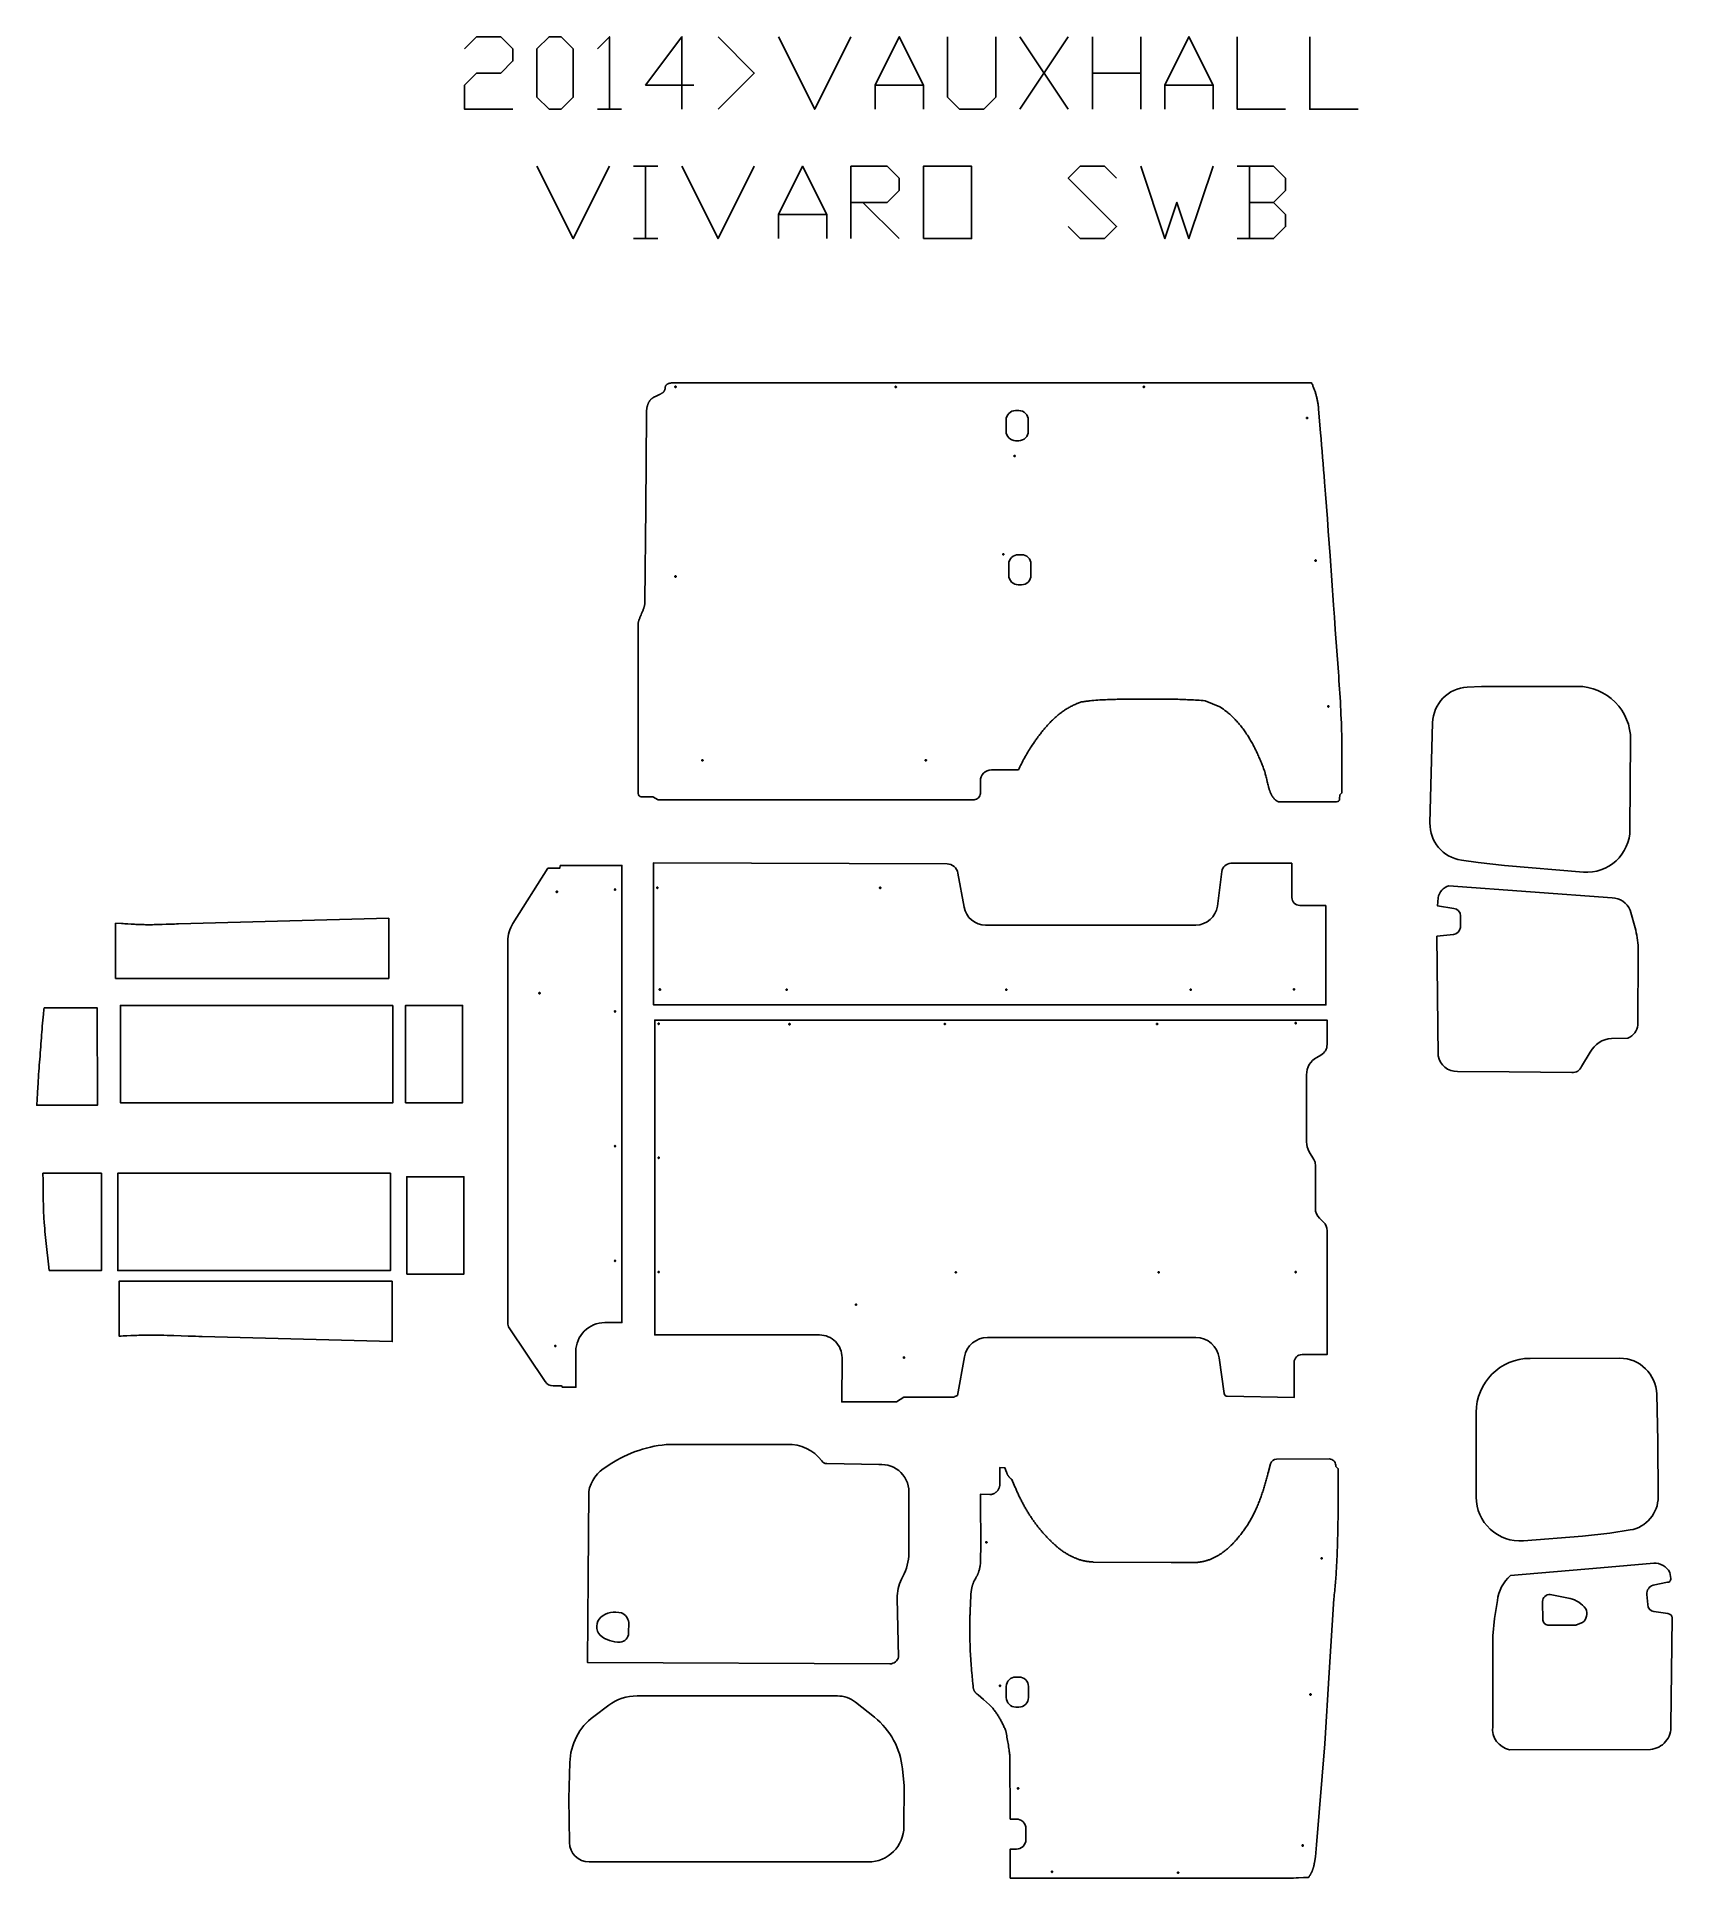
# Model space of a CAD drawing. Extents: x 808 to 5968, y -4269 to 1541.
import ezdxf

# ---------------------------------------------------------------- set-up
doc = ezdxf.new("R2010")
doc.units = 0
doc.layers.add('Default Layer', color=1, linetype='CONTINUOUS')

msp = doc.modelspace()

# ---------------------------------------------------------------- linework, layer by layer
at = {"layer": 'Default Layer'}
for points in [[(2157.4, 1502.7), (2195.5, 1540.8), (2271.7, 1540.8), (2309.8, 1502.7), (2309.8, 1464.6), (2271.7, 1426.5), (2195.5, 1426.5), (2157.4, 1388.4), (2157.4, 1312.2), (2309.8, 1312.2)], [(2576.5, 1502.7), (2614.6, 1540.8), (2614.6, 1312.2)], [(2881.3, 1388.4), (2728.9, 1388.4), (2843.2, 1540.8), (2843.2, 1312.2)], [(2957.5, 1540.8), (3071.8, 1426.5), (2957.5, 1312.2)], [(3148, 1540.8), (3262.3, 1312.2), (3376.6, 1540.8)], [(3452.8, 1312.2), (3452.8, 1388.4), (3529, 1540.8), (3605.2, 1388.4), (3605.2, 1312.2)], [(3681.4, 1540.8), (3681.4, 1350.3), (3719.5, 1312.2), (3795.7, 1312.2), (3833.8, 1350.3), (3833.8, 1540.8)], [(3910, 1312.2), (4062.4, 1540.8)], [(3910, 1540.8), (4062.4, 1312.2)], [(4138.6, 1312.2), (4138.6, 1540.8)], [(4291, 1540.8), (4291, 1312.2)], [(4367.2, 1312.2), (4367.2, 1388.4), (4443.4, 1540.8), (4519.6, 1388.4), (4519.6, 1312.2)], [(4595.8, 1540.8), (4595.8, 1312.2), (4748.2, 1312.2)], [(4824.4, 1540.8), (4824.4, 1312.2), (4976.8, 1312.2)], [(4138.6, 1426.5), (4291, 1426.5)], [(3452.8, 1388.4), (3605.2, 1388.4)], [(4367.2, 1388.4), (4519.6, 1388.4)], [(2576.5, 1312.2), (2652.7, 1312.2)], [(2386, 1132.6), (2500.3, 904), (2614.6, 1132.6)], [(2690.8, 1132.6), (2767, 1132.6)], [(2728.9, 1132.6), (2728.9, 904)], [(2843.2, 1132.6), (2957.5, 904), (3071.8, 1132.6)], [(3148, 904), (3148, 980.2), (3224.2, 1132.6), (3300.4, 980.2), (3300.4, 904)], [(3376.6, 904), (3376.6, 1132.6), (3490.9, 1132.6), (3529, 1094.5), (3529, 1056.4), (3490.9, 1018.3), (3376.6, 1018.3)], [(4062.4, 942.1), (4100.5, 904), (4176.7, 904), (4214.8, 942.1), (4062.4, 1094.5), (4100.5, 1132.6), (4176.7, 1132.6), (4214.8, 1094.5)], [(4291, 1132.6), (4367.2, 904), (4405.3, 1018.3), (4443.4, 904), (4519.6, 1132.6)], [(4710.1, 1018.3), (4748.2, 1056.4), (4748.2, 1094.5), (4710.1, 1132.6), (4595.8, 1132.6)], [(4633.9, 1132.6), (4633.9, 904)], [(3414.7, 1018.3), (3529, 904)], [(4595.8, 904), (4710.1, 904), (4748.2, 942.1), (4748.2, 980.2), (4710.1, 1018.3), (4633.9, 1018.3)], [(3148, 980.2), (3300.4, 980.2)], [(2690.8, 904), (2767, 904)]]:
    msp.add_lwpolyline(points, dxfattribs=at)
for points in [[(2424.1, 1312.2), (2386, 1350.3), (2386, 1502.7), (2424.1, 1540.8), (2462.2, 1540.8), (2500.3, 1502.7), (2500.3, 1350.3), (2462.2, 1312.2), (2424.1, 1312.2)], [(3605.2, 904), (3605.2, 1132.6), (3757.6, 1132.6), (3757.6, 904), (3605.2, 904)], [(2825, 436.2), (2825, 436.4), (2824.9, 436.6), (2824.9, 436.8), (2824.8, 436.9), (2824.7, 437.1), (2824.6, 437.3), (2824.5, 437.4), (2824.4, 437.6), (2824.3, 437.7), (2824.1, 437.8), (2823.9, 437.9), (2823.8, 438), (2823.6, 438.1), (2823.4, 438.1), (2823.2, 438.2), (2823, 438.2), (2822.8, 438.2), (2822.6, 438.1), (2822.4, 438.1), (2822.2, 438), (2822, 437.9), (2821.9, 437.8), (2821.7, 437.7), (2821.6, 437.6), (2821.4, 437.4), (2821.3, 437.3), (2821.2, 437.1), (2821.1, 436.9), (2821.1, 436.8), (2821, 436.6), (2821, 436.4), (2821, 436.2), (2821, 436), (2821, 435.8), (2821.1, 435.6), (2821.1, 435.4), (2821.2, 435.2), (2821.3, 435), (2821.4, 434.9), (2821.6, 434.7), (2821.7, 434.6), (2821.9, 434.5), (2822, 434.4), (2822.2, 434.3), (2822.4, 434.3), (2822.6, 434.2), (2822.8, 434.2), (2823, 434.2), (2823.2, 434.2), (2823.4, 434.2), (2823.6, 434.3), (2823.8, 434.3), (2823.9, 434.4), (2824.1, 434.5), (2824.3, 434.6), (2824.4, 434.7), (2824.5, 434.9), (2824.6, 435), (2824.7, 435.2), (2824.8, 435.4), (2824.9, 435.6), (2824.9, 435.8), (2825, 436), (2825, 436.2)], [(3520, 436.2), (3520, 436.4), (3519.9, 436.6), (3519.9, 436.8), (3519.8, 436.9), (3519.7, 437.1), (3519.6, 437.3), (3519.5, 437.4), (3519.4, 437.6), (3519.3, 437.7), (3519.1, 437.8), (3518.9, 437.9), (3518.8, 438), (3518.6, 438.1), (3518.4, 438.1), (3518.2, 438.2), (3518, 438.2), (3517.8, 438.2), (3517.6, 438.1), (3517.4, 438.1), (3517.2, 438), (3517, 437.9), (3516.9, 437.8), (3516.7, 437.7), (3516.6, 437.6), (3516.4, 437.4), (3516.3, 437.3), (3516.2, 437.1), (3516.1, 436.9), (3516.1, 436.8), (3516, 436.6), (3516, 436.4), (3516, 436.2), (3516, 436), (3516, 435.8), (3516.1, 435.6), (3516.1, 435.4), (3516.2, 435.2), (3516.3, 435), (3516.4, 434.9), (3516.6, 434.7), (3516.7, 434.6), (3516.9, 434.5), (3517, 434.4), (3517.2, 434.3), (3517.4, 434.3), (3517.6, 434.2), (3517.8, 434.2), (3518, 434.2), (3518.2, 434.2), (3518.4, 434.2), (3518.6, 434.3), (3518.8, 434.3), (3518.9, 434.4), (3519.1, 434.5), (3519.3, 434.6), (3519.4, 434.7), (3519.5, 434.9), (3519.6, 435), (3519.7, 435.2), (3519.8, 435.4), (3519.9, 435.6), (3519.9, 435.8), (3520, 436), (3520, 436.2)], [(4303, 436.2), (4303, 436.4), (4302.9, 436.6), (4302.9, 436.8), (4302.8, 436.9), (4302.7, 437.1), (4302.6, 437.3), (4302.5, 437.4), (4302.4, 437.6), (4302.3, 437.7), (4302.1, 437.8), (4301.9, 437.9), (4301.8, 438), (4301.6, 438.1), (4301.4, 438.1), (4301.2, 438.2), (4301, 438.2), (4300.8, 438.2), (4300.6, 438.1), (4300.4, 438.1), (4300.2, 438), (4300, 437.9), (4299.9, 437.8), (4299.7, 437.7), (4299.6, 437.6), (4299.4, 437.4), (4299.3, 437.3), (4299.2, 437.1), (4299.1, 436.9), (4299.1, 436.8), (4299, 436.6), (4299, 436.4), (4299, 436.2), (4299, 436), (4299, 435.8), (4299.1, 435.6), (4299.1, 435.4), (4299.2, 435.2), (4299.3, 435), (4299.4, 434.9), (4299.6, 434.7), (4299.7, 434.6), (4299.9, 434.5), (4300, 434.4), (4300.2, 434.3), (4300.4, 434.3), (4300.6, 434.2), (4300.8, 434.2), (4301, 434.2), (4301.2, 434.2), (4301.4, 434.2), (4301.6, 434.3), (4301.8, 434.3), (4301.9, 434.4), (4302.1, 434.5), (4302.3, 434.6), (4302.4, 434.7), (4302.5, 434.9), (4302.6, 435), (4302.7, 435.2), (4302.8, 435.4), (4302.9, 435.6), (4302.9, 435.8), (4303, 436), (4303, 436.2)], [(4818, 338.2), (4818, 338.4), (4817.9, 338.6), (4817.9, 338.8), (4817.8, 338.9), (4817.7, 339.1), (4817.6, 339.3), (4817.5, 339.4), (4817.4, 339.6), (4817.3, 339.7), (4817.1, 339.8), (4816.9, 339.9), (4816.8, 340), (4816.6, 340.1), (4816.4, 340.1), (4816.2, 340.2), (4816, 340.2), (4815.8, 340.2), (4815.6, 340.1), (4815.4, 340.1), (4815.2, 340), (4815, 339.9), (4814.9, 339.8), (4814.7, 339.7), (4814.6, 339.6), (4814.4, 339.4), (4814.3, 339.3), (4814.2, 339.1), (4814.1, 338.9), (4814.1, 338.8), (4814, 338.6), (4814, 338.4), (4814, 338.2), (4814, 338), (4814, 337.8), (4814.1, 337.6), (4814.1, 337.4), (4814.2, 337.2), (4814.3, 337), (4814.4, 336.9), (4814.6, 336.7), (4814.7, 336.6), (4814.9, 336.5), (4815, 336.4), (4815.2, 336.3), (4815.4, 336.3), (4815.6, 336.2), (4815.8, 336.2), (4816, 336.2), (4816.2, 336.2), (4816.4, 336.2), (4816.6, 336.3), (4816.8, 336.3), (4816.9, 336.4), (4817.1, 336.5), (4817.3, 336.6), (4817.4, 336.7), (4817.5, 336.9), (4817.6, 337), (4817.7, 337.2), (4817.8, 337.4), (4817.9, 337.6), (4817.9, 337.8), (4818, 338), (4818, 338.2)], [(3895, 218.2), (3895, 218.4), (3894.9, 218.6), (3894.9, 218.8), (3894.8, 218.9), (3894.7, 219.1), (3894.6, 219.3), (3894.5, 219.4), (3894.4, 219.6), (3894.3, 219.7), (3894.1, 219.8), (3893.9, 219.9), (3893.8, 220), (3893.6, 220.1), (3893.4, 220.1), (3893.2, 220.2), (3893, 220.2), (3892.8, 220.2), (3892.6, 220.1), (3892.4, 220.1), (3892.2, 220), (3892, 219.9), (3891.9, 219.8), (3891.7, 219.7), (3891.6, 219.6), (3891.4, 219.4), (3891.3, 219.3), (3891.2, 219.1), (3891.1, 218.9), (3891.1, 218.8), (3891, 218.6), (3891, 218.4), (3891, 218.2), (3891, 218), (3891, 217.8), (3891.1, 217.6), (3891.1, 217.4), (3891.2, 217.2), (3891.3, 217), (3891.4, 216.9), (3891.6, 216.7), (3891.7, 216.6), (3891.9, 216.5), (3892, 216.4), (3892.2, 216.3), (3892.4, 216.3), (3892.6, 216.2), (3892.8, 216.2), (3893, 216.2), (3893.2, 216.2), (3893.4, 216.2), (3893.6, 216.3), (3893.8, 216.3), (3893.9, 216.4), (3894.1, 216.5), (3894.3, 216.6), (3894.4, 216.7), (3894.5, 216.9), (3894.6, 217), (3894.7, 217.2), (3894.8, 217.4), (3894.9, 217.6), (3894.9, 217.8), (3895, 218), (3895, 218.2)], [(3859.5, -92.1), (3859.5, -91.9), (3859.5, -91.7), (3859.4, -91.5), (3859.4, -91.3), (3859.3, -91.2), (3859.2, -91), (3859.1, -90.8), (3858.9, -90.7), (3858.8, -90.6), (3858.7, -90.5), (3858.5, -90.4), (3858.3, -90.3), (3858.1, -90.2), (3857.9, -90.2), (3857.7, -90.1), (3857.5, -90.1), (3857.3, -90.1), (3857.1, -90.2), (3856.9, -90.2), (3856.8, -90.3), (3856.6, -90.4), (3856.4, -90.5), (3856.3, -90.6), (3856.1, -90.7), (3856, -90.8), (3855.9, -91), (3855.8, -91.2), (3855.7, -91.3), (3855.6, -91.5), (3855.6, -91.7), (3855.5, -91.9), (3855.5, -92.1), (3855.5, -92.3), (3855.6, -92.5), (3855.6, -92.7), (3855.7, -92.9), (3855.8, -93.1), (3855.9, -93.2), (3856, -93.4), (3856.1, -93.5), (3856.3, -93.7), (3856.4, -93.8), (3856.6, -93.9), (3856.8, -94), (3856.9, -94), (3857.1, -94.1), (3857.3, -94.1), (3857.5, -94.1), (3857.7, -94.1), (3857.9, -94.1), (3858.1, -94), (3858.3, -94), (3858.5, -93.9), (3858.7, -93.8), (3858.8, -93.7), (3858.9, -93.5), (3859.1, -93.4), (3859.2, -93.2), (3859.3, -93.1), (3859.4, -92.9), (3859.4, -92.7), (3859.5, -92.5), (3859.5, -92.3), (3859.5, -92.1)], [(4845, -111.8), (4845, -111.6), (4844.9, -111.4), (4844.9, -111.2), (4844.8, -111.1), (4844.7, -110.9), (4844.6, -110.7), (4844.5, -110.6), (4844.4, -110.4), (4844.3, -110.3), (4844.1, -110.2), (4843.9, -110.1), (4843.8, -110), (4843.6, -109.9), (4843.4, -109.9), (4843.2, -109.8), (4843, -109.8), (4842.8, -109.8), (4842.6, -109.9), (4842.4, -109.9), (4842.2, -110), (4842, -110.1), (4841.9, -110.2), (4841.7, -110.3), (4841.6, -110.4), (4841.4, -110.6), (4841.3, -110.7), (4841.2, -110.9), (4841.1, -111.1), (4841.1, -111.2), (4841, -111.4), (4841, -111.6), (4841, -111.8), (4841, -112), (4841, -112.2), (4841.1, -112.4), (4841.1, -112.6), (4841.2, -112.8), (4841.3, -113), (4841.4, -113.1), (4841.6, -113.3), (4841.7, -113.4), (4841.9, -113.5), (4842, -113.6), (4842.2, -113.7), (4842.4, -113.7), (4842.6, -113.8), (4842.8, -113.8), (4843, -113.8), (4843.2, -113.8), (4843.4, -113.8), (4843.6, -113.7), (4843.8, -113.7), (4843.9, -113.6), (4844.1, -113.5), (4844.3, -113.4), (4844.4, -113.3), (4844.5, -113.1), (4844.6, -113), (4844.7, -112.8), (4844.8, -112.6), (4844.9, -112.4), (4844.9, -112.2), (4845, -112), (4845, -111.8)], [(2825, -161.8), (2825, -161.6), (2824.9, -161.4), (2824.9, -161.2), (2824.8, -161.1), (2824.7, -160.9), (2824.6, -160.7), (2824.5, -160.6), (2824.4, -160.4), (2824.3, -160.3), (2824.1, -160.2), (2823.9, -160.1), (2823.8, -160), (2823.6, -159.9), (2823.4, -159.9), (2823.2, -159.8), (2823, -159.8), (2822.8, -159.8), (2822.6, -159.9), (2822.4, -159.9), (2822.2, -160), (2822, -160.1), (2821.9, -160.2), (2821.7, -160.3), (2821.6, -160.4), (2821.4, -160.6), (2821.3, -160.7), (2821.2, -160.9), (2821.1, -161.1), (2821.1, -161.2), (2821, -161.4), (2821, -161.6), (2821, -161.8), (2821, -162), (2821, -162.2), (2821.1, -162.4), (2821.1, -162.6), (2821.2, -162.8), (2821.3, -163), (2821.4, -163.1), (2821.6, -163.3), (2821.7, -163.4), (2821.9, -163.5), (2822, -163.6), (2822.2, -163.7), (2822.4, -163.7), (2822.6, -163.8), (2822.8, -163.8), (2823, -163.8), (2823.2, -163.8), (2823.4, -163.8), (2823.6, -163.7), (2823.8, -163.7), (2823.9, -163.6), (2824.1, -163.5), (2824.3, -163.4), (2824.4, -163.3), (2824.5, -163.1), (2824.6, -163), (2824.7, -162.8), (2824.8, -162.6), (2824.9, -162.4), (2824.9, -162.2), (2825, -162), (2825, -161.8)], [(4885, -571.8), (4885, -571.6), (4884.9, -571.4), (4884.9, -571.2), (4884.8, -571.1), (4884.7, -570.9), (4884.6, -570.7), (4884.5, -570.6), (4884.4, -570.4), (4884.3, -570.3), (4884.1, -570.2), (4883.9, -570.1), (4883.8, -570), (4883.6, -569.9), (4883.4, -569.9), (4883.2, -569.8), (4883, -569.8), (4882.8, -569.8), (4882.6, -569.9), (4882.4, -569.9), (4882.2, -570), (4882, -570.1), (4881.9, -570.2), (4881.7, -570.3), (4881.6, -570.4), (4881.4, -570.6), (4881.3, -570.7), (4881.2, -570.9), (4881.1, -571.1), (4881.1, -571.2), (4881, -571.4), (4881, -571.6), (4881, -571.8), (4881, -572), (4881, -572.2), (4881.1, -572.4), (4881.1, -572.6), (4881.2, -572.8), (4881.3, -573), (4881.4, -573.1), (4881.6, -573.3), (4881.7, -573.4), (4881.9, -573.5), (4882, -573.6), (4882.2, -573.7), (4882.4, -573.7), (4882.6, -573.8), (4882.8, -573.8), (4883, -573.8), (4883.2, -573.8), (4883.4, -573.8), (4883.6, -573.7), (4883.8, -573.7), (4883.9, -573.6), (4884.1, -573.5), (4884.3, -573.4), (4884.4, -573.3), (4884.5, -573.1), (4884.6, -573), (4884.7, -572.8), (4884.8, -572.6), (4884.9, -572.4), (4884.9, -572.2), (4885, -572), (4885, -571.8)], [(2910, -741.8), (2910, -741.6), (2909.9, -741.4), (2909.9, -741.2), (2909.8, -741.1), (2909.7, -740.9), (2909.6, -740.7), (2909.5, -740.6), (2909.4, -740.4), (2909.3, -740.3), (2909.1, -740.2), (2908.9, -740.1), (2908.8, -740), (2908.6, -739.9), (2908.4, -739.9), (2908.2, -739.8), (2908, -739.8), (2907.8, -739.8), (2907.6, -739.9), (2907.4, -739.9), (2907.2, -740), (2907, -740.1), (2906.9, -740.2), (2906.7, -740.3), (2906.6, -740.4), (2906.4, -740.6), (2906.3, -740.7), (2906.2, -740.9), (2906.1, -741.1), (2906.1, -741.2), (2906, -741.4), (2906, -741.6), (2906, -741.8), (2906, -742), (2906, -742.2), (2906.1, -742.4), (2906.1, -742.6), (2906.2, -742.8), (2906.3, -743), (2906.4, -743.1), (2906.6, -743.3), (2906.7, -743.4), (2906.9, -743.5), (2907, -743.6), (2907.2, -743.7), (2907.4, -743.7), (2907.6, -743.8), (2907.8, -743.8), (2908, -743.8), (2908.2, -743.8), (2908.4, -743.8), (2908.6, -743.7), (2908.8, -743.7), (2908.9, -743.6), (2909.1, -743.5), (2909.3, -743.4), (2909.4, -743.3), (2909.5, -743.1), (2909.6, -743), (2909.7, -742.8), (2909.8, -742.6), (2909.9, -742.4), (2909.9, -742.2), (2910, -742), (2910, -741.8)], [(3615, -741.8), (3615, -741.6), (3614.9, -741.4), (3614.9, -741.2), (3614.8, -741.1), (3614.7, -740.9), (3614.6, -740.7), (3614.5, -740.6), (3614.4, -740.4), (3614.3, -740.3), (3614.1, -740.2), (3613.9, -740.1), (3613.8, -740), (3613.6, -739.9), (3613.4, -739.9), (3613.2, -739.8), (3613, -739.8), (3612.8, -739.8), (3612.6, -739.9), (3612.4, -739.9), (3612.2, -740), (3612, -740.1), (3611.9, -740.2), (3611.7, -740.3), (3611.6, -740.4), (3611.4, -740.6), (3611.3, -740.7), (3611.2, -740.9), (3611.1, -741.1), (3611.1, -741.2), (3611, -741.4), (3611, -741.6), (3611, -741.8), (3611, -742), (3611, -742.2), (3611.1, -742.4), (3611.1, -742.6), (3611.2, -742.8), (3611.3, -743), (3611.4, -743.1), (3611.6, -743.3), (3611.7, -743.4), (3611.9, -743.5), (3612, -743.6), (3612.2, -743.7), (3612.4, -743.7), (3612.6, -743.8), (3612.8, -743.8), (3613, -743.8), (3613.2, -743.8), (3613.4, -743.8), (3613.6, -743.7), (3613.8, -743.7), (3613.9, -743.6), (3614.1, -743.5), (3614.3, -743.4), (3614.4, -743.3), (3614.5, -743.1), (3614.6, -743), (3614.7, -742.8), (3614.8, -742.6), (3614.9, -742.4), (3614.9, -742.2), (3615, -742), (3615, -741.8)], [(1918.2, -1430.2), (1056.2, -1430.2), (1056.2, -1256.1), (1075.1, -1257.1), (1080.2, -1257.3), (1085.2, -1257.6), (1095.3, -1258.1), (1105.4, -1258.7), (1115.6, -1259.2), (1120.6, -1259.5), (1125.7, -1259.7), (1130.7, -1259.9), (1135.8, -1260.1), (1140.8, -1260.3), (1145.9, -1260.4), (1151, -1260.5), (1156, -1260.6), (1161.2, -1260.6), (1166.7, -1260.6), (1172.3, -1260.5), (1178.2, -1260.4), (1184.2, -1260.3), (1190.4, -1260.1), (1196.7, -1259.9), (1203, -1259.7), (1216, -1259.3), (1229, -1258.8), (1241.9, -1258.4), (1248.2, -1258.2), (1254.4, -1258), (1918.2, -1240.2), (1918.2, -1430.2)], [(4774.8, -1466.7), (4775, -1466.6), (4775.2, -1466.6), (4775.4, -1466.6), (4775.6, -1466.5), (4775.8, -1466.4), (4776, -1466.3), (4776.1, -1466.2), (4776.3, -1466.1), (4776.4, -1465.9), (4776.5, -1465.8), (4776.6, -1465.6), (4776.7, -1465.4), (4776.8, -1465.3), (4776.8, -1465.1), (4776.8, -1464.9), (4776.8, -1464.7), (4776.8, -1464.5), (4776.8, -1464.3), (4776.8, -1464.1), (4776.7, -1463.9), (4776.6, -1463.7), (4776.5, -1463.5), (4776.4, -1463.4), (4776.3, -1463.2), (4776.1, -1463.1), (4776, -1463), (4775.8, -1462.9), (4775.6, -1462.8), (4775.4, -1462.7), (4775.2, -1462.7), (4775, -1462.7), (4774.8, -1462.7), (4774.6, -1462.7), (4774.4, -1462.7), (4774.2, -1462.7), (4774.1, -1462.8), (4773.9, -1462.9), (4773.7, -1463), (4773.6, -1463.1), (4773.4, -1463.2), (4773.3, -1463.4), (4773.2, -1463.5), (4773.1, -1463.7), (4773, -1463.9), (4772.9, -1464.1), (4772.9, -1464.3), (4772.9, -1464.5), (4772.8, -1464.7), (4772.9, -1464.9), (4772.9, -1465.1), (4772.9, -1465.3), (4773, -1465.4), (4773.1, -1465.6), (4773.2, -1465.8), (4773.3, -1465.9), (4773.4, -1466.1), (4773.6, -1466.2), (4773.7, -1466.3), (4773.9, -1466.4), (4774.1, -1466.5), (4774.2, -1466.6), (4774.4, -1466.6), (4774.6, -1466.6), (4774.8, -1466.7)], [(830.6, -1523.3), (998.3, -1523.1), (998.7, -1830.1), (807.7, -1830.4), (808.7, -1811.5), (809.8, -1792.1), (810.9, -1772.5), (811.5, -1762.6), (812.2, -1752.7), (812.8, -1742.8), (813.4, -1732.9), (814.1, -1723.1), (814.8, -1713.3), (815.5, -1703.6), (816.2, -1694), (817, -1684.5), (817.8, -1675.1), (818.6, -1665.3), (819.3, -1655.6), (820.1, -1646), (820.8, -1636.5), (822.2, -1617.8), (822.8, -1608.5), (823.6, -1599.2), (824.3, -1589.9), (825, -1580.6), (825.8, -1571.2), (826.6, -1561.8), (827.5, -1552.3), (828.5, -1542.8), (829, -1538), (829.5, -1533.1), (830, -1528.3), (830.6, -1523.3)], [(1931.2, -1515.2), (1071.2, -1515.2), (1071.2, -1822.2), (1931.2, -1822.2), (1931.2, -1515.2)], [(1971.2, -1822.2), (2151.2, -1822.2), (2151.2, -1515.2), (1971.2, -1515.2), (1971.2, -1822.2)], [(4780.2, -1573.2), (4780.4, -1573.1), (4780.6, -1573.1), (4780.8, -1573.1), (4781, -1573), (4781.1, -1572.9), (4781.3, -1572.8), (4781.5, -1572.7), (4781.6, -1572.6), (4781.7, -1572.4), (4781.8, -1572.3), (4781.9, -1572.1), (4782, -1571.9), (4782.1, -1571.7), (4782.1, -1571.6), (4782.2, -1571.4), (4782.2, -1571.2), (4782.2, -1570.9), (4782.1, -1570.7), (4782.1, -1570.6), (4782, -1570.4), (4781.9, -1570.2), (4781.8, -1570), (4781.7, -1569.9), (4781.6, -1569.7), (4781.5, -1569.6), (4781.3, -1569.5), (4781.1, -1569.4), (4781, -1569.3), (4780.8, -1569.2), (4780.6, -1569.2), (4780.4, -1569.2), (4780.2, -1569.2), (4780, -1569.2), (4779.8, -1569.2), (4779.6, -1569.2), (4779.4, -1569.3), (4779.2, -1569.4), (4779.1, -1569.5), (4778.9, -1569.6), (4778.8, -1569.7), (4778.6, -1569.9), (4778.5, -1570), (4778.4, -1570.2), (4778.3, -1570.4), (4778.3, -1570.6), (4778.2, -1570.7), (4778.2, -1570.9), (4778.2, -1571.2), (4778.2, -1571.4), (4778.2, -1571.6), (4778.3, -1571.7), (4778.3, -1571.9), (4778.4, -1572.1), (4778.5, -1572.3), (4778.6, -1572.4), (4778.8, -1572.6), (4778.9, -1572.7), (4779.1, -1572.8), (4779.2, -1572.9), (4779.4, -1573), (4779.6, -1573.1), (4779.8, -1573.1), (4780, -1573.1), (4780.2, -1573.2)], [(846.8, -2351.6), (1011.3, -2351.9), (1011.7, -2044.9), (826.7, -2044.6), (826.9, -2049.3), (827.1, -2054), (827.3, -2058.7), (827.4, -2063.5), (827.6, -2068.3), (827.7, -2073.1), (827.8, -2078), (827.9, -2082.9), (828, -2092.6), (828, -2102.5), (828.2, -2122.3), (828.2, -2132.1), (828.3, -2142), (828.4, -2146.9), (828.5, -2151.8), (828.6, -2156.7), (828.7, -2161.6), (828.9, -2166.5), (829.1, -2171.3), (829.3, -2176.1), (829.5, -2180.9), (829.8, -2185.7), (830.1, -2190.4), (830.4, -2195.1), (830.8, -2199.8), (831.6, -2209.6), (832.5, -2219.3), (833.4, -2228.9), (834.3, -2238.4), (835.2, -2247.8), (836.2, -2257.1), (837.1, -2266.5), (838.1, -2275.8), (839.2, -2285.1), (840.2, -2294.4), (842.3, -2313.1), (844.5, -2332.1), (846.8, -2351.6)], [(1923.2, -2044.7), (1063.2, -2044.7), (1063.2, -2351.7), (1923.2, -2351.7), (1923.2, -2044.7)], [(1975.2, -2362.7), (2155.2, -2362.7), (2155.2, -2055.7), (1975.2, -2055.7), (1975.2, -2362.7)], [(4780.2, -2358.7), (4780.4, -2358.6), (4780.6, -2358.6), (4780.8, -2358.6), (4781, -2358.5), (4781.1, -2358.4), (4781.3, -2358.3), (4781.5, -2358.2), (4781.6, -2358.1), (4781.7, -2357.9), (4781.8, -2357.8), (4781.9, -2357.6), (4782, -2357.4), (4782.1, -2357.2), (4782.1, -2357.1), (4782.2, -2356.9), (4782.2, -2356.7), (4782.2, -2356.4), (4782.1, -2356.2), (4782.1, -2356.1), (4782, -2355.9), (4781.9, -2355.7), (4781.8, -2355.5), (4781.7, -2355.4), (4781.6, -2355.2), (4781.5, -2355.1), (4781.3, -2355), (4781.1, -2354.9), (4781, -2354.8), (4780.8, -2354.7), (4780.6, -2354.7), (4780.4, -2354.7), (4780.2, -2354.7), (4780, -2354.7), (4779.8, -2354.7), (4779.6, -2354.7), (4779.4, -2354.8), (4779.2, -2354.9), (4779.1, -2355), (4778.9, -2355.1), (4778.8, -2355.2), (4778.6, -2355.4), (4778.5, -2355.5), (4778.4, -2355.7), (4778.3, -2355.9), (4778.3, -2356.1), (4778.2, -2356.2), (4778.2, -2356.4), (4778.2, -2356.7), (4778.2, -2356.9), (4778.2, -2357.1), (4778.3, -2357.2), (4778.3, -2357.4), (4778.4, -2357.6), (4778.5, -2357.8), (4778.6, -2357.9), (4778.8, -2358.1), (4778.9, -2358.2), (4779.1, -2358.3), (4779.2, -2358.4), (4779.4, -2358.5), (4779.6, -2358.6), (4779.8, -2358.6), (4780, -2358.6), (4780.2, -2358.7)], [(1929.3, -2385.7), (1067.3, -2385.7), (1067.3, -2558.5), (1073.5, -2558.3), (1079.7, -2558.1), (1092.2, -2557.6), (1104.6, -2557.1), (1117.1, -2556.6), (1123.3, -2556.3), (1129.5, -2556.1), (1135.7, -2555.9), (1142, -2555.7), (1148.2, -2555.6), (1154.4, -2555.5), (1160.6, -2555.4), (1166.9, -2555.3), (1170.1, -2555.3), (1173.6, -2555.4), (1181.2, -2555.4), (1189.5, -2555.6), (1198.6, -2555.8), (1208.3, -2556), (1218.5, -2556.3), (1229.2, -2556.6), (1240.2, -2556.9), (1262.8, -2557.6), (1285.6, -2558.4), (1307.9, -2559.1), (1318.7, -2559.4), (1329.1, -2559.7), (1929.3, -2575.7), (1929.3, -2385.7)], [(3546, -2626.3), (3545.9, -2626.1), (3545.9, -2625.9), (3545.9, -2625.7), (3545.8, -2625.5), (3545.7, -2625.4), (3545.6, -2625.2), (3545.5, -2625), (3545.4, -2624.9), (3545.2, -2624.8), (3545.1, -2624.7), (3544.9, -2624.6), (3544.7, -2624.5), (3544.5, -2624.4), (3544.4, -2624.4), (3544.2, -2624.3), (3544, -2624.3), (3543.7, -2624.3), (3543.5, -2624.4), (3543.4, -2624.4), (3543.2, -2624.5), (3543, -2624.6), (3542.8, -2624.7), (3542.7, -2624.8), (3542.5, -2624.9), (3542.4, -2625), (3542.3, -2625.2), (3542.2, -2625.4), (3542.1, -2625.5), (3542, -2625.7), (3542, -2625.9), (3542, -2626.1), (3542, -2626.3), (3542, -2626.5), (3542, -2626.7), (3542, -2626.9), (3542.1, -2627.1), (3542.2, -2627.3), (3542.3, -2627.4), (3542.4, -2627.6), (3542.5, -2627.7), (3542.7, -2627.9), (3542.8, -2628), (3543, -2628.1), (3543.2, -2628.2), (3543.4, -2628.2), (3543.5, -2628.3), (3543.7, -2628.3), (3544, -2628.3), (3544.2, -2628.3), (3544.4, -2628.3), (3544.5, -2628.2), (3544.7, -2628.2), (3544.9, -2628.1), (3545.1, -2628), (3545.2, -2627.9), (3545.4, -2627.7), (3545.5, -2627.6), (3545.6, -2627.4), (3545.7, -2627.3), (3545.8, -2627.1), (3545.9, -2626.9), (3545.9, -2626.7), (3545.9, -2626.5), (3546, -2626.3)], [(3802, -3209.1), (3802.1, -3209.4), (3802.1, -3209.6), (3802.1, -3209.7), (3802.2, -3209.9), (3802.3, -3210.1), (3802.4, -3210.3), (3802.5, -3210.4), (3802.6, -3210.6), (3802.8, -3210.7), (3802.9, -3210.8), (3803.1, -3210.9), (3803.3, -3211), (3803.5, -3211.1), (3803.6, -3211.1), (3803.8, -3211.1), (3804, -3211.1), (3804.2, -3211.1), (3804.4, -3211.1), (3804.6, -3211.1), (3804.8, -3211), (3805, -3210.9), (3805.2, -3210.8), (3805.3, -3210.7), (3805.5, -3210.6), (3805.6, -3210.4), (3805.7, -3210.3), (3805.8, -3210.1), (3805.9, -3209.9), (3806, -3209.7), (3806, -3209.6), (3806, -3209.4), (3806, -3209.1), (3806, -3208.9), (3806, -3208.7), (3806, -3208.6), (3805.9, -3208.4), (3805.8, -3208.2), (3805.7, -3208), (3805.6, -3207.9), (3805.5, -3207.7), (3805.3, -3207.6), (3805.2, -3207.5), (3805, -3207.4), (3804.8, -3207.3), (3804.6, -3207.2), (3804.4, -3207.2), (3804.2, -3207.2), (3804, -3207.1), (3803.8, -3207.2), (3803.6, -3207.2), (3803.5, -3207.2), (3803.3, -3207.3), (3803.1, -3207.4), (3802.9, -3207.5), (3802.8, -3207.6), (3802.6, -3207.7), (3802.5, -3207.9), (3802.4, -3208), (3802.3, -3208.2), (3802.2, -3208.4), (3802.1, -3208.6), (3802.1, -3208.7), (3802.1, -3208.9), (3802, -3209.1)], [(4860, -3259.8), (4860, -3260), (4860.1, -3260.2), (4860.1, -3260.4), (4860.2, -3260.6), (4860.3, -3260.8), (4860.4, -3261), (4860.5, -3261.1), (4860.6, -3261.2), (4860.7, -3261.4), (4860.9, -3261.5), (4861.1, -3261.6), (4861.2, -3261.7), (4861.4, -3261.7), (4861.6, -3261.8), (4861.8, -3261.8), (4862, -3261.8), (4862.2, -3261.8), (4862.4, -3261.8), (4862.6, -3261.7), (4862.8, -3261.7), (4863, -3261.6), (4863.1, -3261.5), (4863.3, -3261.4), (4863.4, -3261.2), (4863.6, -3261.1), (4863.7, -3261), (4863.8, -3260.8), (4863.9, -3260.6), (4863.9, -3260.4), (4864, -3260.2), (4864, -3260), (4864, -3259.8), (4864, -3259.6), (4864, -3259.4), (4863.9, -3259.2), (4863.9, -3259.1), (4863.8, -3258.9), (4863.7, -3258.7), (4863.6, -3258.6), (4863.4, -3258.4), (4863.3, -3258.3), (4863.1, -3258.2), (4863, -3258.1), (4862.8, -3258), (4862.6, -3257.9), (4862.4, -3257.9), (4862.2, -3257.8), (4862, -3257.8), (4861.8, -3257.8), (4861.6, -3257.9), (4861.4, -3257.9), (4861.2, -3258), (4861.1, -3258.1), (4860.9, -3258.2), (4860.7, -3258.3), (4860.6, -3258.4), (4860.5, -3258.6), (4860.4, -3258.7), (4860.3, -3258.9), (4860.2, -3259.1), (4860.1, -3259.2), (4860.1, -3259.4), (4860, -3259.6), (4860, -3259.8)], [(3845, -3661.8), (3845, -3662), (3845, -3662.2), (3845, -3662.3), (3845.1, -3662.5), (3845.2, -3662.7), (3845.3, -3662.9), (3845.4, -3663), (3845.5, -3663.2), (3845.7, -3663.3), (3845.8, -3663.4), (3846, -3663.5), (3846.2, -3663.6), (3846.4, -3663.7), (3846.5, -3663.7), (3846.7, -3663.7), (3847, -3663.8), (3847.2, -3663.7), (3847.4, -3663.7), (3847.5, -3663.7), (3847.7, -3663.6), (3847.9, -3663.5), (3848.1, -3663.4), (3848.2, -3663.3), (3848.4, -3663.2), (3848.5, -3663), (3848.6, -3662.9), (3848.7, -3662.7), (3848.8, -3662.5), (3848.9, -3662.3), (3848.9, -3662.2), (3848.9, -3662), (3849, -3661.8), (3848.9, -3661.5), (3848.9, -3661.3), (3848.9, -3661.2), (3848.8, -3661), (3848.7, -3660.8), (3848.6, -3660.6), (3848.5, -3660.5), (3848.4, -3660.3), (3848.2, -3660.2), (3848.1, -3660.1), (3847.9, -3660), (3847.7, -3659.9), (3847.5, -3659.8), (3847.4, -3659.8), (3847.2, -3659.8), (3847, -3659.8), (3846.7, -3659.8), (3846.5, -3659.8), (3846.4, -3659.8), (3846.2, -3659.9), (3846, -3660), (3845.8, -3660.1), (3845.7, -3660.2), (3845.5, -3660.3), (3845.4, -3660.5), (3845.3, -3660.6), (3845.2, -3660.8), (3845.1, -3661), (3845, -3661.2), (3845, -3661.3), (3845, -3661.5), (3845, -3661.8)], [(4824.9, -3689.3), (4824.9, -3689.5), (4825, -3689.7), (4825, -3689.9), (4825.1, -3690.1), (4825.2, -3690.2), (4825.3, -3690.4), (4825.4, -3690.5), (4825.5, -3690.7), (4825.6, -3690.8), (4825.8, -3690.9), (4826, -3691), (4826.1, -3691.1), (4826.3, -3691.2), (4826.5, -3691.2), (4826.7, -3691.3), (4826.9, -3691.3), (4827.1, -3691.3), (4827.3, -3691.2), (4827.5, -3691.2), (4827.7, -3691.1), (4827.9, -3691), (4828, -3690.9), (4828.2, -3690.8), (4828.3, -3690.7), (4828.5, -3690.5), (4828.6, -3690.4), (4828.7, -3690.2), (4828.8, -3690.1), (4828.8, -3689.9), (4828.9, -3689.7), (4828.9, -3689.5), (4828.9, -3689.3), (4828.9, -3689.1), (4828.9, -3688.9), (4828.8, -3688.7), (4828.8, -3688.5), (4828.7, -3688.3), (4828.6, -3688.2), (4828.5, -3688), (4828.3, -3687.9), (4828.2, -3687.7), (4828, -3687.6), (4827.9, -3687.5), (4827.7, -3687.4), (4827.5, -3687.4), (4827.3, -3687.3), (4827.1, -3687.3), (4826.9, -3687.3), (4826.7, -3687.3), (4826.5, -3687.3), (4826.3, -3687.4), (4826.1, -3687.4), (4826, -3687.5), (4825.8, -3687.6), (4825.6, -3687.7), (4825.5, -3687.9), (4825.4, -3688), (4825.3, -3688.2), (4825.2, -3688.3), (4825.1, -3688.5), (4825, -3688.7), (4825, -3688.9), (4824.9, -3689.1), (4824.9, -3689.3)], [(3902, -3985.6), (3902.1, -3985.9), (3902.1, -3986.1), (3902.1, -3986.2), (3902.2, -3986.4), (3902.3, -3986.6), (3902.4, -3986.8), (3902.5, -3986.9), (3902.6, -3987.1), (3902.8, -3987.2), (3902.9, -3987.3), (3903.1, -3987.4), (3903.3, -3987.5), (3903.5, -3987.6), (3903.6, -3987.6), (3903.8, -3987.6), (3904, -3987.6), (3904.2, -3987.6), (3904.4, -3987.6), (3904.6, -3987.6), (3904.8, -3987.5), (3905, -3987.4), (3905.2, -3987.3), (3905.3, -3987.2), (3905.5, -3987.1), (3905.6, -3986.9), (3905.7, -3986.8), (3905.8, -3986.6), (3905.9, -3986.4), (3906, -3986.2), (3906, -3986.1), (3906, -3985.9), (3906, -3985.6), (3906, -3985.4), (3906, -3985.2), (3906, -3985.1), (3905.9, -3984.9), (3905.8, -3984.7), (3905.7, -3984.5), (3905.6, -3984.4), (3905.5, -3984.2), (3905.3, -3984.1), (3905.2, -3984), (3905, -3983.9), (3904.8, -3983.8), (3904.6, -3983.7), (3904.4, -3983.7), (3904.2, -3983.7), (3904, -3983.6), (3903.8, -3983.7), (3903.6, -3983.7), (3903.5, -3983.7), (3903.3, -3983.8), (3903.1, -3983.9), (3902.9, -3984), (3902.8, -3984.1), (3902.6, -3984.2), (3902.5, -3984.4), (3902.4, -3984.5), (3902.3, -3984.7), (3902.2, -3984.9), (3902.1, -3985.1), (3902.1, -3985.2), (3902.1, -3985.4), (3902, -3985.6)], [(4800, -4165.9), (4800.1, -4166.1), (4800.1, -4166.3), (4800.1, -4166.5), (4800.2, -4166.7), (4800.3, -4166.9), (4800.4, -4167), (4800.5, -4167.2), (4800.6, -4167.3), (4800.8, -4167.4), (4800.9, -4167.6), (4801.1, -4167.7), (4801.3, -4167.7), (4801.5, -4167.8), (4801.6, -4167.9), (4801.8, -4167.9), (4802, -4167.9), (4802.2, -4167.9), (4802.4, -4167.9), (4802.6, -4167.8), (4802.8, -4167.7), (4803, -4167.7), (4803.2, -4167.6), (4803.3, -4167.4), (4803.5, -4167.3), (4803.6, -4167.2), (4803.7, -4167), (4803.8, -4166.9), (4803.9, -4166.7), (4804, -4166.5), (4804, -4166.3), (4804, -4166.1), (4804, -4165.9), (4804, -4165.7), (4804, -4165.5), (4804, -4165.3), (4803.9, -4165.1), (4803.8, -4164.9), (4803.7, -4164.8), (4803.6, -4164.6), (4803.5, -4164.5), (4803.3, -4164.4), (4803.2, -4164.2), (4803, -4164.1), (4802.8, -4164.1), (4802.6, -4164), (4802.4, -4163.9), (4802.2, -4163.9), (4802, -4163.9), (4801.8, -4163.9), (4801.6, -4163.9), (4801.5, -4164), (4801.3, -4164.1), (4801.1, -4164.1), (4800.9, -4164.2), (4800.8, -4164.4), (4800.6, -4164.5), (4800.5, -4164.6), (4800.4, -4164.8), (4800.3, -4164.9), (4800.2, -4165.1), (4800.1, -4165.3), (4800.1, -4165.5), (4800.1, -4165.7), (4800, -4165.9)], [(4009, -4248.6), (4009.1, -4248.9), (4009.1, -4249.1), (4009.1, -4249.2), (4009.2, -4249.4), (4009.3, -4249.6), (4009.4, -4249.8), (4009.5, -4249.9), (4009.6, -4250.1), (4009.8, -4250.2), (4009.9, -4250.3), (4010.1, -4250.4), (4010.3, -4250.5), (4010.5, -4250.6), (4010.6, -4250.6), (4010.8, -4250.6), (4011, -4250.6), (4011.2, -4250.6), (4011.4, -4250.6), (4011.6, -4250.6), (4011.8, -4250.5), (4012, -4250.4), (4012.2, -4250.3), (4012.3, -4250.2), (4012.5, -4250.1), (4012.6, -4249.9), (4012.7, -4249.8), (4012.8, -4249.6), (4012.9, -4249.4), (4013, -4249.2), (4013, -4249.1), (4013, -4248.9), (4013, -4248.6), (4013, -4248.4), (4013, -4248.2), (4013, -4248.1), (4012.9, -4247.9), (4012.8, -4247.7), (4012.7, -4247.5), (4012.6, -4247.4), (4012.5, -4247.2), (4012.3, -4247.1), (4012.2, -4247), (4012, -4246.9), (4011.8, -4246.8), (4011.6, -4246.7), (4011.4, -4246.7), (4011.2, -4246.7), (4011, -4246.6), (4010.8, -4246.7), (4010.6, -4246.7), (4010.5, -4246.7), (4010.3, -4246.8), (4010.1, -4246.9), (4009.9, -4247), (4009.8, -4247.1), (4009.6, -4247.2), (4009.5, -4247.4), (4009.4, -4247.5), (4009.3, -4247.7), (4009.2, -4247.9), (4009.1, -4248.1), (4009.1, -4248.2), (4009.1, -4248.4), (4009, -4248.6)], [(4407, -4251.6), (4407, -4251.9), (4407.1, -4252.1), (4407.1, -4252.2), (4407.2, -4252.4), (4407.3, -4252.6), (4407.4, -4252.8), (4407.5, -4252.9), (4407.6, -4253.1), (4407.7, -4253.2), (4407.9, -4253.3), (4408.1, -4253.4), (4408.2, -4253.5), (4408.4, -4253.6), (4408.6, -4253.6), (4408.8, -4253.6), (4409, -4253.6), (4409.2, -4253.6), (4409.4, -4253.6), (4409.6, -4253.6), (4409.8, -4253.5), (4410, -4253.4), (4410.1, -4253.3), (4410.3, -4253.2), (4410.4, -4253.1), (4410.6, -4252.9), (4410.7, -4252.8), (4410.8, -4252.6), (4410.9, -4252.4), (4410.9, -4252.2), (4411, -4252.1), (4411, -4251.9), (4411, -4251.6), (4411, -4251.4), (4411, -4251.2), (4410.9, -4251.1), (4410.9, -4250.9), (4410.8, -4250.7), (4410.7, -4250.5), (4410.6, -4250.4), (4410.4, -4250.2), (4410.3, -4250.1), (4410.1, -4250), (4410, -4249.9), (4409.8, -4249.8), (4409.6, -4249.7), (4409.4, -4249.7), (4409.2, -4249.7), (4409, -4249.6), (4408.8, -4249.7), (4408.6, -4249.7), (4408.4, -4249.7), (4408.2, -4249.8), (4408.1, -4249.9), (4407.9, -4250), (4407.7, -4250.1), (4407.6, -4250.2), (4407.5, -4250.4), (4407.4, -4250.5), (4407.3, -4250.7), (4407.2, -4250.9), (4407.1, -4251.1), (4407.1, -4251.2), (4407, -4251.4), (4407, -4251.6)]]:
    msp.add_lwpolyline(points, close=True, dxfattribs=at)
for points in [[(3785.1, -846.1, -0.414214), (3765.1, -866.1), (2768.4, -866.7), (2751.4, -857), (2715.2, -856.9, -0.413634), (2705.2, -846.9), (2705.5, -307.9), (2705.7, -306.8), (2705.9, -305.7), (2706.2, -304.6), (2706.5, -303.6), (2706.7, -302.5), (2707.1, -301.4), (2707.7, -299.3), (2708.4, -297.2), (2709.2, -295.1), (2710, -293), (2710.8, -290.9), (2711.7, -288.9), (2712.5, -286.8), (2713.4, -284.8), (2714.4, -282.7), (2716.2, -278.7), (2718, -274.6), (2718.9, -272.5), (2719.8, -270.5), (2720.6, -268.4), (2721.4, -266.4), (2722.2, -264.3), (2722.9, -262.2), (2723.6, -260.1), (2723.9, -259), (2724.2, -258), (2724.5, -256.9), (2724.8, -255.8), (2725.1, -254.8), (2725.3, -253.7), (2725.5, -252.6), (2725.7, -251.5), (2725.9, -250.4), (2726.1, -249.3), (2726.2, -248.2), (2726.3, -247.1), (2726.4, -246), (2726.5, -244.9), (2726.5, -243.8), (2726.5, -242.6), (2726.5, -241.5), (2726.5, -240.3), (2729.2, 55.1), (2731.8, 350.6), (2731.7, 352.4), (2731.7, 354.3), (2731.7, 356.1), (2731.7, 357.9), (2731.8, 359.8), (2731.8, 361.7), (2732, 363.5), (2732.2, 365.4), (2732.4, 367.3), (2732.7, 369.1), (2733, 371), (2733.4, 372.8), (2733.8, 374.7), (2734.3, 376.5), (2734.8, 378.3), (2735.3, 380), (2735.7, 380.9), (2736, 381.8), (2736.3, 382.6), (2736.7, 383.5), (2737, 384.3), (2737.4, 385.2), (2737.8, 386), (2738.2, 386.8), (2738.6, 387.6), (2739.1, 388.4), (2739.5, 389.2), (2740, 390), (2740.5, 390.7), (2741, 391.5), (2741.5, 392.2), (2742.1, 393), (2742.6, 393.7), (2743.2, 394.4), (2743.8, 395.1), (2744.4, 395.7), (2745, 396.4), (2745.6, 397.1), (2746.3, 397.7), (2747, 398.3), (2747.6, 398.9), (2748.3, 399.5), (2749.1, 400.1), (2749.8, 400.6), (2750.6, 401.2), (2751.4, 401.7), (2752.2, 402.2), (2753, 402.7), (2754.1, 403.3), (2755.2, 403.9), (2756.3, 404.4), (2757.3, 405), (2759.5, 406.1), (2761.7, 407.1), (2766.1, 409.1), (2768.3, 410.1), (2770.4, 411.1), (2772.6, 412.2), (2773.6, 412.7), (2774.7, 413.2), (2775.7, 413.8), (2776.8, 414.4), (2777.8, 415), (2778.8, 415.6), (2779.8, 416.2), (2780.8, 416.9), (2781.8, 417.6), (2782.8, 418.3), (2783.8, 419.1), (2784.7, 419.8), (2785.6, 420.6), (2786.6, 421.5), (2787.4, 423.2), (2788.1, 424.7), (2788.8, 426.1), (2789.1, 426.7), (2789.3, 427.4), (2789.6, 428.1), (2789.8, 428.8), (2790, 429.5), (2790.2, 430.2), (2790.3, 430.9), (2790.4, 431.8), (2790.5, 432.6), (2790.5, 433.5), (2790.5, 434.1), (2790.6, 434.6), (2790.6, 435.1), (2790.7, 435.6), (2790.8, 436.1), (2790.9, 436.6), (2791, 437.1), (2791.1, 437.5), (2791.3, 438), (2791.4, 438.4), (2791.6, 438.8), (2791.8, 439.2), (2792, 439.6), (2792.2, 440), (2792.4, 440.4), (2792.6, 440.8), (2792.9, 441.1), (2793.1, 441.5), (2793.7, 442.1), (2794.3, 442.8), (2794.9, 443.4), (2795.6, 443.9), (2796.3, 444.4), (2797, 444.9), (2797.8, 445.3), (2798.6, 445.7), (2799.4, 446.1), (2800.2, 446.5), (2801.1, 446.8), (2802, 447.1), (2802.9, 447.4), (2803.8, 447.6), (2804.7, 447.8), (2805.7, 448), (2806.6, 448.2), (2807.6, 448.3), (2808.6, 448.4), (2809.5, 448.6), (2810.5, 448.7), (2811.5, 448.7), (2812.4, 448.8), (2812.4, 448.9), (3295.6, 448.9), (3772.8, 448.9), (4250, 448.9), (4830.4, 448.9), (4831.5, 446.4), (4832.6, 443.9), (4833.7, 441.5), (4834.7, 439), (4835.7, 436.5), (4836.7, 434), (4837.7, 431.5), (4838.7, 428.9), (4839.6, 426.4), (4840.5, 423.9), (4841.3, 421.3), (4842.2, 418.8), (4843, 416.2), (4843.7, 413.6), (4844.5, 411), (4845.2, 408.4), (4845.9, 405.8), (4846.5, 403.2), (4847.2, 400.6), (4847.8, 398), (4848.3, 395.4), (4848.9, 392.7), (4849.4, 390.1), (4849.9, 387.4), (4850.3, 384.8), (4850.7, 382.1), (4851.1, 379.4), (4851.4, 376.8), (4851.7, 374.1), (4852, 371.4), (4852.3, 368.7), (4852.5, 366), (4858.7, 291.3), (4860.4, 271.9), (4862, 252.5), (4863.6, 233.1), (4865.1, 213.7), (4866.7, 194.3), (4868.2, 174.9), (4869.7, 155.5), (4871.2, 136.1), (4874.2, 97.3), (4877.1, 58.5), (4880, 19.7), (4882.8, -19.1), (4885.6, -57.9), (4888.4, -96.7), (4893.8, -174.3), (4899.3, -251.9), (4902.1, -290.7), (4904.9, -329.6), (4906.9, -356.3), (4908.9, -383.1), (4910.9, -409.9), (4912.9, -436.7), (4913.9, -450.1), (4914.8, -463.5), (4915.8, -476.9), (4916.7, -490.3), (4917.6, -503.7), (4918.5, -517.1), (4919.4, -530.5), (4920.2, -543.9), (4921, -557.3), (4921.7, -570.7), (4922.4, -584.1), (4923, -597.5), (4923.6, -610.9), (4924.2, -624.3), (4924.4, -631), (4924.6, -637.7), (4924.8, -644.4), (4925, -651.1), (4925.2, -657.8), (4925.4, -664.6), (4925.5, -671.3), (4925.7, -678), (4925.8, -684.7), (4925.9, -691.4), (4926, -698.1), (4926, -704.8), (4926, -711.5), (4926.1, -718.3), (4926.1, -725), (4926, -731.7), (4926, -738.4), (4925.9, -745.1), (4925.8, -751.9), (4925.7, -758.6), (4925.7, -844.6), (4919.5, -851.1), (4918.8, -863.6, -0.396886), (4908.8, -873.1), (4727.5, -873.3), (4726.7, -873), (4725.9, -872.7), (4725.2, -872.4), (4724.5, -872.1), (4723.7, -871.8), (4723, -871.5), (4722.3, -871.1), (4721.6, -870.8), (4721, -870.4), (4720.3, -870), (4719.6, -869.6), (4719, -869.1), (4718.3, -868.7), (4717.7, -868.3), (4717.1, -867.8), (4716.5, -867.3), (4715.9, -866.8), (4715.3, -866.3), (4714.7, -865.8), (4714.1, -865.2), (4713.6, -864.7), (4713, -864.1), (4711.9, -863), (4710.9, -861.8), (4709.9, -860.5), (4708.9, -859.2), (4707.9, -857.9), (4707, -856.5), (4706.1, -855.1), (4705.3, -853.6), (4704.4, -852.2), (4703.6, -850.6), (4702.9, -849.1), (4702.1, -847.5), (4701.4, -845.8), (4700.7, -844.2), (4700, -842.5), (4699.3, -840.8), (4698.7, -839.1), (4698.1, -837.3), (4697.5, -835.6), (4696.9, -833.8), (4696.3, -832), (4695.7, -830.1), (4695.2, -828.3), (4694.7, -826.5), (4694.2, -824.6), (4693.2, -820.8), (4692.2, -817.1), (4691.3, -813.3), (4690.4, -809.5), (4688.7, -802), (4687.8, -798.3), (4686.9, -794.6), (4686.1, -791), (4685.2, -787.5), (4684.2, -784.1), (4683.8, -782.4), (4683.3, -780.8), (4682.8, -779.2), (4682.3, -777.6), (4681.7, -776), (4681.2, -774.5), (4679.9, -770.9), (4678.6, -767.4), (4677.3, -763.8), (4675.9, -760.2), (4674.5, -756.6), (4673.1, -753), (4671.7, -749.4), (4670.2, -745.9), (4668.8, -742.3), (4667.3, -738.7), (4665.7, -735.1), (4664.2, -731.5), (4662.6, -728), (4661, -724.4), (4659.4, -720.9), (4657.7, -717.3), (4656.1, -713.8), (4654.3, -710.2), (4652.6, -706.7), (4650.9, -703.2), (4649.1, -699.7), (4647.3, -696.2), (4645.4, -692.7), (4643.5, -689.3), (4641.6, -685.8), (4639.7, -682.4), (4637.7, -679), (4635.7, -675.6), (4633.7, -672.3), (4631.7, -668.9), (4629.6, -665.6), (4627.5, -662.3), (4625.3, -659), (4623.1, -655.7), (4620.9, -652.5), (4618.7, -649.3), (4616.4, -646.1), (4614.1, -642.9), (4611.7, -639.8), (4609.3, -636.7), (4606.9, -633.6), (4604.4, -630.6), (4602, -627.6), (4599.4, -624.6), (4596.9, -621.6), (4594.3, -618.7), (4591.6, -615.9), (4589, -613), (4586.2, -610.2), (4583.5, -607.4), (4580.7, -604.7), (4577.9, -602), (4575, -599.4), (4572.1, -596.8), (4569.2, -594.2), (4566.2, -591.7), (4564.7, -590.4), (4563.1, -589.2), (4561.6, -588), (4560.1, -586.8), (4558.5, -585.6), (4557, -584.4), (4555.4, -583.2), (4553.8, -582), (4552.2, -580.9), (4550.6, -579.7), (4549, -578.6), (4547.4, -577.5), (4545.7, -576.4), (4544.1, -575.3), (4542.4, -574.2), (4540.8, -573.1), (4541, -572.8), (4494.4, -553.8), (4488.3, -553.3), (4482.2, -552.9), (4476, -552.5), (4469.9, -552.1), (4463.8, -551.8), (4457.6, -551.5), (4451.5, -551.1), (4445.3, -550.8), (4439.2, -550.6), (4433, -550.3), (4426.9, -550.1), (4420.7, -549.9), (4414.5, -549.7), (4408.3, -549.5), (4402.2, -549.3), (4396, -549.2), (4389.8, -549.1), (4383.7, -549), (4377.5, -548.9), (4371.3, -548.8), (4359, -548.7), (4346.6, -548.6), (4334.3, -548.6), (4322, -548.7), (4309.6, -548.8), (4297.4, -548.9), (4285.1, -549), (4272.8, -549.1), (4248.1, -549.2), (4235.7, -549.3), (4229.6, -549.4), (4223.4, -549.4), (4217.2, -549.5), (4211, -549.6), (4204.9, -549.8), (4198.7, -549.9), (4192.5, -550.1), (4186.3, -550.4), (4180.2, -550.6), (4174, -550.9), (4167.9, -551.2), (4161.7, -551.6), (4155.6, -552), (4149.4, -552.5), (4143.3, -553), (4137.2, -553.6), (4131.1, -554.2), (4128, -554.5), (4125, -554.9), (4121.9, -555.3), (4118.9, -555.6), (4115.8, -556), (4112.8, -556.5), (4109.8, -556.9), (4106.7, -557.3), (4103.7, -557.8), (4100.7, -558.3), (4100.1, -558.7), (4099.5, -559), (4098.9, -559.4), (4098.2, -559.7), (4097.5, -560), (4096.9, -560.3), (4095.5, -560.9), (4094, -561.4), (4092.6, -562), (4091.1, -562.5), (4089.7, -563.1), (4086.7, -564.3), (4083.9, -565.6), (4081, -566.9), (4078.2, -568.2), (4075.3, -569.6), (4072.5, -571), (4069.8, -572.5), (4067, -574), (4064.3, -575.5), (4061.6, -577.1), (4058.9, -578.7), (4056.3, -580.3), (4053.6, -582), (4051, -583.7), (4048.5, -585.5), (4045.9, -587.3), (4043.3, -589.1), (4040.8, -591), (4038.3, -592.8), (4035.9, -594.7), (4033.4, -596.7), (4031, -598.7), (4028.5, -600.7), (4026.2, -602.7), (4023.8, -604.8), (4021.4, -606.8), (4019.1, -608.9), (4016.8, -611.1), (4014.5, -613.2), (4012.2, -615.4), (4010, -617.6), (4007.7, -619.9), (4005.5, -622.1), (4003.3, -624.4), (4001.1, -626.7), (3999, -629), (3996.8, -631.3), (3994.7, -633.7), (3992.6, -636), (3990.5, -638.4), (3988.5, -640.8), (3986.4, -643.2), (3984.4, -645.7), (3982.4, -648.1), (3980.4, -650.6), (3978.4, -653.1), (3976.4, -655.5), (3974.5, -658), (3972.6, -660.6), (3970.7, -663.1), (3968.8, -665.6), (3966.9, -668.1), (3965, -670.7), (3963.2, -673.3), (3961.3, -675.8), (3959.5, -678.4), (3957.7, -681), (3955.9, -683.5), (3952.4, -688.7), (3948.9, -693.9), (3945.5, -699.1), (3942.7, -703.4), (3940, -707.8), (3937.2, -712.2), (3934.6, -716.6), (3931.9, -721.1), (3929.3, -725.6), (3926.7, -730.2), (3924.2, -734.7), (3921.7, -739.3), (3919.2, -743.9), (3916.8, -748.6), (3914.4, -753.3), (3912.1, -758), (3909.8, -762.7), (3907.5, -767.4), (3905.3, -772.2), (3820.1, -772.2, 0.414214), (3785.1, -807.2), (3785.1, -846.1)], [(3896.3, 266.6, -0.414214), (3866.3, 296.6), (3866.3, 331.6, -0.414214), (3896.3, 361.6), (3906.3, 361.6, -0.414214), (3936.3, 331.6), (3936.3, 296.6, -0.414214), (3906.3, 266.6), (3896.3, 266.6)], [(3904.8, -188.1, -0.414214), (3874.8, -158.1), (3874.8, -123.1, -0.414214), (3904.8, -93.1), (3914.8, -93.1, -0.414214), (3944.8, -123.1), (3944.8, -158.1, -0.414214), (3914.8, -188.1), (3904.8, -188.1)], [(5366.6, -508.7), (5669.4, -508.7, -0.416145), (5836.8, -677.3), (5835, -960.2, -0.208745), (5791, -1059.3, -0.208745), (5688.4, -1094.4), (5439.4, -1073.9), (5356.2, -1064.5), (5302.9, -1056.9, -0.380722), (5203.8, -939.5), (5212.1, -623.4, -0.391707), (5321.6, -511), (5366.6, -508.7)], [(2459.4, -1073.3), (2457.8, -1082.3), (2420.5, -1082.3), (2310, -1256.9, 0.142235), (2293.8, -1312.6), (2293.8, -1502.4), (2293.8, -2516.7, 0.142235), (2298.5, -2532.8), (2411.9, -2701.9, 0.256846), (2437.3, -2715.8), (2463.7, -2716), (2466.3, -2719.9), (2508.6, -2719.9), (2508.6, -2607.1, -0.414214), (2599.6, -2516.1), (2653.9, -2516.1), (2653.9, -1073.6), (2459.4, -1073.3)], [(4875.2, -1199.9), (4875.2, -1513.8), (2753.8, -1513.8), (2753.8, -1065.3), (3679.8, -1068.7, -0.362594), (3714.3, -1097.5), (3733.8, -1205, 0.362594), (3801.7, -1261.7), (4464.8, -1261.7, 0.376199), (4533.2, -1201.8), (4547.1, -1092.7, -0.361521), (4575.2, -1066.7), (4767.8, -1066.7), (4768, -1174.8, 0.412948), (4793, -1199.7), (4875.2, -1199.9)], [(2446.8, -1156.7, 0.414214), (2448.8, -1158.7, 0.414214), (2450.8, -1156.7, 0.414214), (2448.8, -1154.7, 0.414214), (2446.8, -1156.7)], [(2629.9, -1149.7, 0.414214), (2631.9, -1151.7, 0.414214), (2633.9, -1149.7, 0.414214), (2631.9, -1147.7, 0.414214), (2629.9, -1149.7)], [(2763.8, -1144, 0.414214), (2765.8, -1146, 0.414214), (2767.8, -1144, 0.414214), (2765.8, -1142, 0.414214), (2763.8, -1144)], [(3466.8, -1144.2, 0.414214), (3468.8, -1146.2, 0.414214), (3470.8, -1144.2, 0.414214), (3468.8, -1142.2, 0.414214), (3466.8, -1144.2)], [(5290.7, -1723.6), (5454.1, -1725), (5651.3, -1726.7, 0.345762), (5682.1, -1708), (5709.8, -1662.7, -0.269941), (5776.7, -1619.8), (5828.5, -1618.3, 0.282719), (5859.5, -1577.4), (5861.1, -1341.6, 0.049893), (5853.1, -1278), (5836, -1214.3, 0.291475), (5778.4, -1175.6), (5263.8, -1138.4, 0.307493), (5229.7, -1175.8), (5228, -1201.3), (5279.6, -1209.8, -0.39086), (5300.2, -1232.1), (5299.9, -1269.9, -0.329135), (5277.9, -1291.5), (5225.8, -1297), (5229.6, -1673.9, 0.378295), (5290.7, -1723.6)], [(2391.8, -1476.7, 0.414214), (2393.8, -1478.7, 0.414214), (2395.8, -1476.7, 0.414214), (2393.8, -1474.7, 0.414214), (2391.8, -1476.7)], [(2771.8, -1465.2, 0.414214), (2773.8, -1467.2, 0.414214), (2775.8, -1465.2, 0.414214), (2773.8, -1463.2, 0.414214), (2771.8, -1465.2)], [(3171.8, -1465.7, 0.414214), (3173.8, -1467.7, 0.414214), (3175.8, -1465.7, 0.414214), (3173.8, -1463.7, 0.414214), (3171.8, -1465.7)], [(3864.8, -1465.7, 0.414214), (3866.8, -1467.7, 0.414214), (3868.8, -1465.7, 0.414214), (3866.8, -1463.7, 0.414214), (3864.8, -1465.7)], [(4446.8, -1465.7, 0.414214), (4448.8, -1467.7, 0.414214), (4450.8, -1465.7, 0.414214), (4448.8, -1463.7, 0.414214), (4446.8, -1465.7)], [(2629.9, -1534.2, 0.414214), (2631.9, -1536.2, 0.414214), (2633.9, -1534.2, 0.414214), (2631.9, -1532.2, 0.414214), (2629.9, -1534.2)], [(4775.1, -2642.1), (4774.8, -2752.6), (4563.7, -2748.5, -0.369725), (4554, -2739.9), (4538.8, -2627.4, 0.376199), (4465.5, -2563.1), (3807.4, -2563.1, 0.362594), (3734.6, -2623.9), (3712.5, -2745.5, 0.065247), (3702.4, -2751.2), (3543.3, -2751.2), (3520.3, -2766.2), (3347.9, -2766.2), (3348.5, -2626.4, 0.41557), (3277.5, -2555.1), (2757.8, -2555.1), (2757.8, -1561.3), (4879.2, -1561.3), (4879.2, -1639, -0.272726), (4859.9, -1671.8), (4846.4, -1679.2, 0.272726), (4814.2, -1733.9), (4814.2, -1945.2, 0.135135), (4823, -1977.2), (4837.6, -2001.7, -0.135135), (4842.2, -2018.3), (4842.2, -2156.2, 0.202475), (4855, -2186.6), (4867.8, -2199.1, -0.202475), (4879.2, -2226), (4879.2, -2617.1), (4800.1, -2617.1, 0.413468), (4775.1, -2642.1)], [(2767.8, -1573.1, 0.414214), (2769.8, -1575.1, 0.414214), (2771.8, -1573.1, 0.414214), (2769.8, -1571.1, 0.414214), (2767.8, -1573.1)], [(3180.8, -1574.5, 0.414214), (3182.8, -1576.5, 0.414214), (3184.8, -1574.5, 0.414214), (3182.8, -1572.5, 0.414214), (3180.8, -1574.5)], [(3670.8, -1573.8, 0.414214), (3672.8, -1575.8, 0.414214), (3674.8, -1573.8, 0.414214), (3672.8, -1571.8, 0.414214), (3670.8, -1573.8)], [(4340.8, -1573.8, 0.414214), (4342.8, -1575.8, 0.414214), (4344.8, -1573.8, 0.414214), (4342.8, -1571.8, 0.414214), (4340.8, -1573.8)], [(2629.9, -1959.2, 0.414214), (2631.9, -1961.2, 0.414214), (2633.9, -1959.2, 0.414214), (2631.9, -1957.2, 0.414214), (2629.9, -1959.2)], [(2767.8, -1995.9, 0.414214), (2769.8, -1997.9, 0.414214), (2771.8, -1995.9, 0.414214), (2769.8, -1993.9, 0.414214), (2767.8, -1995.9)], [(2629.9, -2321.2, 0.414214), (2631.9, -2323.2, 0.414214), (2633.9, -2321.2, 0.414214), (2631.9, -2319.2, 0.414214), (2629.9, -2321.2)], [(2767.8, -2356.4, 0.414214), (2769.8, -2358.4, 0.414214), (2771.8, -2356.4, 0.414214), (2769.8, -2354.4, 0.414214), (2767.8, -2356.4)], [(3705.8, -2357.3, 0.414214), (3707.8, -2359.3, 0.414214), (3709.8, -2357.3, 0.414214), (3707.8, -2355.3, 0.414214), (3705.8, -2357.3)], [(4345.8, -2357.3, 0.414214), (4347.8, -2359.3, 0.414214), (4349.8, -2357.3, 0.414214), (4347.8, -2355.3, 0.414214), (4345.8, -2357.3)], [(3390.8, -2459.3, 0.414214), (3392.8, -2461.3, 0.414214), (3394.8, -2459.3, 0.414214), (3392.8, -2457.3, 0.414214), (3390.8, -2459.3)], [(2441.8, -2589.6, 0.414214), (2443.8, -2591.6, 0.414214), (2445.8, -2589.6, 0.414214), (2443.8, -2587.6, 0.414214), (2441.8, -2589.6)], [(5498.6, -3204.4, -0.208762), (5393.9, -3167.9, -0.208762), (5349.6, -3066.3), (5349.6, -2799.3, -0.413705), (5519.8, -2628.8), (5802.6, -2628.3, -0.408154), (5919.3, -2742.2), (5922.6, -2890.6), (5923.9, -3065.4, -0.369609), (5835.4, -3170.3), (5771.3, -3180.8), (5685.5, -3190.3), (5498.6, -3204.4)], [(3559.1, -3059.3, 0.225377), (3534.5, -2989.3, 0.225377), (3464.7, -2964.1), (3300.1, -2960.9, -0.234669), (3284.3, -2952.6, 0.254978), (3174.8, -2900.8), (2793.7, -2900.8, 0.131004), (2606, -2970.2, 0.228384), (2549.3, -3049.4), (2547.3, -3318.8), (2545.3, -3588.1), (3499.6, -3592.8, 0.340058), (3526.7, -3570.9), (3522.4, -3386.2, -0.105737), (3536, -3325.2, 0.114933), (3559.1, -3253.4), (3559.1, -3059.3)], [(3878.8, -4082.3), (3878.1, -3884.7), (3877.8, -3882.1), (3877.6, -3879.6), (3877.3, -3877.1), (3877, -3874.6), (3876.7, -3872), (3876.4, -3869.5), (3875.7, -3864.5), (3875, -3859.5), (3874.2, -3854.5), (3873.4, -3849.4), (3872.5, -3844.4), (3871.6, -3839.4), (3870.7, -3834.4), (3868.9, -3824.4), (3868.1, -3819.4), (3867.2, -3814.4), (3866.4, -3809.4), (3865.6, -3804.4), (3864.3, -3801.6), (3863.1, -3798.8), (3861.9, -3796), (3860.6, -3793.2), (3859.3, -3790.4), (3858, -3787.6), (3856.7, -3784.8), (3855.3, -3782.1), (3854, -3779.3), (3852.6, -3776.6), (3851.1, -3773.9), (3849.7, -3771.1), (3848.2, -3768.4), (3846.7, -3765.8), (3845.2, -3763.1), (3843.6, -3760.4), (3842, -3757.8), (3840.4, -3755.2), (3838.7, -3752.6), (3837, -3750.1), (3835.3, -3747.6), (3833.5, -3745.1), (3831.7, -3742.6), (3829.8, -3740.1), (3827.9, -3737.7), (3826, -3735.3), (3824, -3733), (3822, -3730.7), (3819.9, -3728.4), (3817.8, -3726.2), (3816.7, -3725), (3815.6, -3724), (3814.5, -3722.9), (3813.4, -3721.8), (3795.1, -3705), (3778.1, -3690.4), (3777.2, -3689.9), (3776.3, -3689.4), (3775.5, -3688.8), (3774.6, -3688.1), (3773.8, -3687.5), (3773, -3686.8), (3772.2, -3686.1), (3771.4, -3685.4), (3770.7, -3684.6), (3770, -3683.8), (3769.3, -3683), (3768.7, -3682.1), (3768.1, -3681.3), (3767.5, -3680.4), (3766.9, -3679.5), (3766.4, -3678.6), (3765.8, -3677.6), (3765.4, -3676.7), (3764.9, -3675.7), (3764.5, -3674.7), (3764.1, -3673.7), (3763.7, -3672.7), (3763.4, -3671.7), (3763.1, -3670.7), (3762.8, -3669.7), (3762.6, -3668.6), (3762.4, -3667.6), (3762.2, -3666.6), (3762.1, -3665.5), (3762, -3664.5), (3761.9, -3663.4), (3761.9, -3662.4), (3761.1, -3654.3), (3760.4, -3646), (3758.8, -3629.4), (3758, -3621.2), (3757.3, -3613.3), (3756.7, -3605.6), (3756.1, -3598.5), (3755.6, -3591.2), (3755.1, -3583.7), (3754.6, -3575.9), (3754.1, -3568.3), (3753.7, -3560.9), (3753.3, -3554), (3753, -3547.9), (3752.8, -3542.7), (3752.6, -3538.1), (3752.5, -3533.5), (3752.4, -3528.9), (3752.3, -3524.3), (3752.1, -3515), (3752, -3505.8), (3752, -3500.1), (3752, -3492.8), (3751.9, -3475.8), (3751.9, -3467.3), (3752, -3459.6), (3752, -3453.3), (3752, -3449.1), (3752.1, -3446.1), (3752.2, -3443.1), (3752.3, -3440.1), (3752.5, -3437.1), (3752.8, -3431.1), (3753, -3425.1), (3755.1, -3377), (3755.1, -3375.6), (3755.2, -3374.1), (3755.3, -3372.6), (3755.4, -3371.1), (3755.5, -3369.7), (3755.7, -3368.2), (3755.8, -3366.7), (3756, -3365.3), (3756.2, -3363.8), (3756.4, -3362.3), (3756.6, -3360.9), (3756.9, -3359.4), (3757.1, -3358), (3757.4, -3356.5), (3757.7, -3355.1), (3758, -3353.6), (3758.3, -3352.2), (3758.6, -3350.8), (3759, -3349.3), (3759.4, -3347.9), (3759.7, -3346.5), (3760.1, -3345), (3760.6, -3343.6), (3761, -3342.2), (3761.4, -3340.8), (3761.9, -3339.4), (3762.4, -3338), (3762.9, -3336.6), (3763.4, -3335.2), (3763.9, -3333.8), (3764.4, -3332.5), (3765, -3331.1), (3770.4, -3321.9), (3771.2, -3320.8), (3771.9, -3319.7), (3772.6, -3318.5), (3773.2, -3317.4), (3773.9, -3316.2), (3774.5, -3315), (3775.1, -3313.8), (3775.6, -3312.6), (3776.2, -3311.4), (3776.7, -3310.2), (3777.3, -3309), (3777.8, -3307.7), (3778.2, -3306.5), (3778.7, -3305.2), (3779.2, -3303.9), (3779.6, -3302.7), (3780, -3301.4), (3780.4, -3300.1), (3781.2, -3297.5), (3781.9, -3294.9), (3782.5, -3292.3), (3783.1, -3289.7), (3783.7, -3287.1), (3784.2, -3284.5), (3784.7, -3281.9), (3784.7, -3281.9), (3785, -3276.1), (3785.4, -3270.3), (3785.6, -3267.4), (3785.7, -3264.5), (3785.9, -3261.6), (3786, -3258.7), (3786, -3255.9), (3786, -3250.5), (3786.1, -3233.3), (3786.1, -3209.1), (3786.1, -3180.1), (3786, -3115.6), (3786, -3056.8), (3814.6, -3058.8), (3815.3, -3058.8), (3816, -3058.7), (3816.7, -3058.7), (3817.4, -3058.6), (3818.1, -3058.5), (3818.8, -3058.4), (3819.5, -3058.3), (3820.2, -3058.1), (3820.9, -3058), (3821.6, -3057.8), (3822.2, -3057.6), (3822.9, -3057.4), (3823.6, -3057.2), (3824.2, -3057), (3824.9, -3056.7), (3825.6, -3056.5), (3826.8, -3055.9), (3828.1, -3055.3), (3829.3, -3054.7), (3830.5, -3053.9), (3831.7, -3053.2), (3832.8, -3052.4), (3834, -3051.5), (3835, -3050.6), (3836.1, -3049.7), (3837.1, -3048.7), (3838, -3047.6), (3838.9, -3046.6), (3839.8, -3045.5), (3840.6, -3044.3), (3841.4, -3043.2), (3842.2, -3042), (3842.5, -3041.4), (3842.8, -3040.7), (3843.1, -3040.1), (3843.4, -3039.5), (3843.7, -3038.8), (3844, -3038.2), (3844.3, -3037.5), (3844.5, -3036.9), (3844.8, -3036.2), (3845, -3035.5), (3845.2, -3034.9), (3845.4, -3034.2), (3845.5, -3033.5), (3845.7, -3032.8), (3845.8, -3032.1), (3846, -3031.4), (3846, -2973.7), (3862.5, -2974), (3868, -2988.1), (3868.3, -2989), (3868.5, -2989.8), (3868.8, -2990.7), (3869.1, -2991.6), (3869.4, -2992.4), (3869.7, -2993.2), (3870.1, -2994.1), (3870.4, -2994.9), (3870.8, -2995.7), (3871.2, -2996.5), (3871.7, -2997.3), (3872.1, -2998), (3872.6, -2998.8), (3873.1, -2999.5), (3873.6, -3000.3), (3874.1, -3001), (3874.6, -3001.7), (3875.1, -3002.4), (3875.7, -3003.1), (3876.3, -3003.8), (3876.9, -3004.4), (3877.5, -3005.1), (3878.1, -3005.7), (3878.8, -3006.4), (3879.4, -3007), (3880.1, -3007.6), (3880.7, -3008.2), (3881.4, -3008.7), (3882.1, -3009.3), (3882.9, -3009.9), (3883.6, -3010.4), (3884.3, -3010.9), (3884.3, -3010.9), (3892, -3028.5), (3894.3, -3034.2), (3895.5, -3037), (3896.7, -3039.8), (3897.9, -3042.6), (3899.1, -3045.4), (3900.3, -3048.2), (3901.5, -3051), (3902.8, -3053.8), (3904.1, -3056.5), (3905.3, -3059.3), (3906.6, -3062.1), (3908, -3064.8), (3909.3, -3067.5), (3910.6, -3070.3), (3912, -3073), (3913.3, -3075.7), (3914.7, -3078.4), (3916.1, -3081.1), (3917.5, -3083.8), (3918.9, -3086.5), (3920.4, -3089.2), (3921.8, -3091.8), (3923.3, -3094.5), (3924.8, -3097.1), (3926.3, -3099.8), (3927.8, -3102.4), (3929.3, -3105), (3930.9, -3107.6), (3932.4, -3110.2), (3934, -3112.8), (3935.6, -3115.4), (3937.2, -3118), (3938.8, -3120.6), (3940.4, -3123.1), (3942.1, -3125.7), (3943.8, -3128.2), (3945.4, -3130.7), (3947.1, -3133.2), (3948.8, -3135.7), (3950.6, -3138.2), (3952.3, -3140.7), (3954.1, -3143.2), (3955.8, -3145.6), (3957.6, -3148.1), (3959.4, -3150.5), (3961.3, -3153), (3963.1, -3155.4), (3965, -3157.8), (3966.8, -3160.2), (3968.7, -3162.6), (3970.6, -3164.9), (3972.5, -3167.3), (3974.5, -3169.6), (3976.4, -3172), (3978.4, -3174.3), (3980.4, -3176.6), (3982.4, -3178.9), (3984.4, -3181.2), (3986.4, -3183.5), (3988.5, -3185.7), (3990.5, -3188), (3992.6, -3190.2), (3994.7, -3192.5), (3998.4, -3196.3), (4002.2, -3200.2), (4004.1, -3202.1), (4006, -3203.9), (4007.9, -3205.8), (4009.9, -3207.7), (4011.8, -3209.5), (4013.8, -3211.4), (4015.7, -3213.2), (4017.7, -3215), (4019.7, -3216.8), (4021.7, -3218.6), (4023.7, -3220.3), (4025.7, -3222.1), (4027.8, -3223.8), (4029.8, -3225.5), (4031.9, -3227.2), (4034, -3228.8), (4036.1, -3230.5), (4038.2, -3232.1), (4040.3, -3233.7), (4042.4, -3235.3), (4044.6, -3236.8), (4046.7, -3238.3), (4048.9, -3239.8), (4051.1, -3241.3), (4053.3, -3242.7), (4055.5, -3244.1), (4057.8, -3245.5), (4060, -3246.9), (4062.3, -3248.2), (4064.6, -3249.5), (4066.9, -3250.8), (4069.2, -3252), (4071.5, -3253.2), (4073.8, -3254.4), (4076.2, -3255.5), (4078.6, -3256.6), (4081, -3257.7), (4083.4, -3258.7), (4085.8, -3259.7), (4088.2, -3260.7), (4090.7, -3261.6), (4093.2, -3262.5), (4095.7, -3263.3), (4098.2, -3264.1), (4100.7, -3264.9), (4103.2, -3265.6), (4105.8, -3266.3), (4108.4, -3266.9), (4111, -3267.5), (4113.6, -3268.1), (4116.2, -3268.6), (4118.9, -3269), (4121.5, -3269.5), (4124.2, -3269.8), (4126.9, -3270.2), (4129.7, -3270.4), (4132.4, -3270.6), (4135.2, -3270.8), (4138, -3271), (4140.8, -3271), (4140.8, -3271.4), (4386.7, -3272.9), (4457.4, -3272.9), (4459.9, -3272.9), (4462.5, -3272.8), (4464.9, -3272.7), (4467.4, -3272.6), (4469.9, -3272.4), (4472.4, -3272.2), (4474.8, -3271.9), (4477.2, -3271.6), (4479.6, -3271.3), (4482, -3270.9), (4484.4, -3270.4), (4486.8, -3270), (4489.2, -3269.5), (4491.5, -3268.9), (4493.8, -3268.3), (4496.2, -3267.7), (4498.5, -3267), (4500.8, -3266.4), (4503, -3265.6), (4505.3, -3264.8), (4507.6, -3264), (4509.8, -3263.2), (4512, -3262.3), (4514.2, -3261.4), (4516.4, -3260.5), (4518.6, -3259.5), (4520.8, -3258.5), (4522.9, -3257.5), (4525, -3256.4), (4527.2, -3255.3), (4529.3, -3254.2), (4531.4, -3253), (4533.5, -3251.8), (4535.5, -3250.6), (4537.6, -3249.4), (4539.6, -3248.1), (4541.6, -3246.8), (4543.6, -3245.5), (4545.6, -3244.1), (4547.6, -3242.8), (4549.6, -3241.4), (4551.5, -3240), (4553.4, -3238.5), (4555.4, -3237), (4557.3, -3235.5), (4559.2, -3234), (4561, -3232.5), (4562.9, -3230.9), (4564.7, -3229.4), (4566.6, -3227.8), (4568.4, -3226.2), (4570.2, -3224.5), (4571.9, -3222.9), (4573.7, -3221.2), (4575.5, -3219.5), (4577.2, -3217.8), (4578.9, -3216.1), (4580.6, -3214.3), (4582.3, -3212.6), (4584, -3210.8), (4585.6, -3209), (4587.3, -3207.2), (4588.9, -3205.4), (4590.5, -3203.6), (4592.9, -3200.9), (4595.3, -3198.1), (4597.6, -3195.4), (4599.9, -3192.6), (4602.2, -3189.8), (4604.5, -3187), (4606.7, -3184.1), (4608.9, -3181.3), (4611.1, -3178.4), (4613.3, -3175.6), (4615.4, -3172.7), (4617.5, -3169.7), (4619.6, -3166.8), (4621.7, -3163.9), (4623.7, -3160.9), (4625.7, -3157.9), (4627.7, -3154.9), (4629.6, -3151.9), (4631.5, -3148.8), (4633.4, -3145.8), (4635.3, -3142.7), (4637.1, -3139.6), (4638.9, -3136.5), (4640.7, -3133.3), (4642.4, -3130.2), (4644.1, -3127), (4645.8, -3123.8), (4647.4, -3120.6), (4649, -3117.3), (4650.6, -3114.1), (4652.1, -3110.8), (4653.6, -3107.5), (4655.2, -3103.9), (4656.7, -3100.4), (4658.2, -3096.8), (4659.7, -3093.2), (4661.2, -3089.7), (4662.7, -3086.1), (4664.1, -3082.5), (4665.5, -3078.9), (4666.9, -3075.3), (4668.3, -3071.7), (4669.6, -3068.1), (4670.9, -3064.4), (4672.2, -3060.8), (4673.5, -3057.2), (4674.7, -3053.5), (4676, -3049.9), (4677.2, -3046.2), (4678.4, -3042.5), (4679.5, -3038.8), (4680.7, -3035.2), (4681.8, -3031.5), (4682.9, -3027.8), (4684, -3024.1), (4685, -3020.4), (4686.1, -3016.6), (4687.1, -3012.9), (4688.1, -3009.2), (4689, -3005.4), (4690, -3001.7), (4690.9, -2997.9), (4691.8, -2994.2), (4692.7, -2990.4), (4692.9, -2990.4), (4700.6, -2961.5, -0.34009), (4719.9, -2946.6), (4886.5, -2946.3, -0.41469), (4906.5, -2966.3), (4906.5, -2969.6), (4914.3, -2977.2), (4914.2, -3003.7), (4914.1, -3030), (4914.1, -3056.2), (4914, -3082.2), (4913.9, -3095.2), (4913.9, -3108.2), (4913.8, -3121.1), (4913.6, -3134), (4913.5, -3146.9), (4913.3, -3159.7), (4913.1, -3172.5), (4912.8, -3185.3), (4912.5, -3198.1), (4912.1, -3210.9), (4911.7, -3223.6), (4911.3, -3236.3), (4910.8, -3249.1), (4910.5, -3255.4), (4910.2, -3261.7), (4909.9, -3268.1), (4909.6, -3274.4), (4909.3, -3280.8), (4908.9, -3287.1), (4908.5, -3293.4), (4908.1, -3299.7), (4907.7, -3306.1), (4907.3, -3312.4), (4906.9, -3318.7), (4906.4, -3325), (4905.9, -3331.3), (4905.4, -3337.6), (4904.9, -3343.9), (4904.3, -3350.2), (4903.8, -3356.5), (4903.2, -3362.8), (4902.6, -3369.1), (4901.9, -3375.4), (4901.3, -3381.7), (4900.6, -3388), (4900.7, -3388), (4886.2, -3619.7), (4871.9, -3844.8), (4845.7, -4163.5), (4842.2, -4201.1), (4842.2, -4201.7), (4839.3, -4219.4), (4839.1, -4221), (4838.9, -4222.6), (4838.6, -4224.2), (4838.4, -4225.7), (4838.1, -4227.3), (4837.7, -4228.9), (4837.4, -4230.5), (4837, -4232), (4836.6, -4233.6), (4836.1, -4235.1), (4835.7, -4236.7), (4835.2, -4238.2), (4834.7, -4239.7), (4834.1, -4241.3), (4833.6, -4242.8), (4833, -4244.3), (4832.4, -4245.7), (4831.7, -4247.2), (4831.1, -4248.7), (4830.4, -4250.2), (4829.7, -4251.6), (4828.9, -4253), (4828.2, -4254.5), (4827.4, -4255.9), (4826.6, -4257.3), (4825.8, -4258.6), (4824.9, -4260), (4824, -4261.4), (4823.1, -4262.7), (4822.2, -4264), (4821.3, -4265.3), (4820.3, -4266.6), (4812.5, -4266.9), (4804.7, -4267.2), (4789.1, -4267.8), (4781.3, -4268.1), (4773.5, -4268.4), (4765.7, -4268.6), (4761.8, -4268.7), (4757.8, -4268.8), (4755.1, -4268.8), (4751, -4268.8), (4738.6, -4268.9), (4721.3, -4268.9), (4699.8, -4268.9), (4646.8, -4268.9), (4584.8, -4268.9), (4454.7, -4268.8), (4397, -4268.8), (4351.3, -4268.8), (4046.7, -4268.8), (3879.5, -4268.8), (3879.2, -4177.3), (3898.6, -4177.3, 0.414214), (3928.6, -4147.3), (3928.6, -4112.3, 0.414214), (3898.6, -4082.3), (3878.8, -4082.3)], [(5899.4, -3862.6, 0.415765), (5963.6, -3786.9), (5968.1, -3447, 0.35992), (5954.8, -3434.2), (5910.3, -3427.9, -0.362214), (5891, -3405.9), (5887.9, -3373.5, -0.334195), (5907.6, -3344.3), (5952.9, -3335.4, 0.22892), (5961, -3332.1, 0.22892), (5963.5, -3323.6), (5960.5, -3304.1, 0.271631), (5910.2, -3274.5), (5741.6, -3289.4), (5458, -3314.4, 0.186094), (5416.6, -3393.1), (5407, -3450.1), (5401.8, -3503.8), (5401.8, -3790.6, 0.386503), (5454.4, -3863.5), (5899.4, -3862.6)], [(5685.5, -3462.6), (5666.1, -3469.9, -0.088496), (5664.3, -3470.2), (5575.3, -3470.4, -0.341295), (5560.1, -3455.3), (5559.1, -3395.5, -0.210138), (5566.4, -3379.7, -0.210138), (5583, -3374.4), (5645.9, -3386, -0.165453), (5695.5, -3419, -0.33683), (5685.5, -3462.6)], [(2675.6, -3461.9, 0.276506), (2652.3, -3432.2, 0.243649), (2587.3, -3445.5, 0.418819), (2585.3, -3502.7, 0.180504), (2648.2, -3524.3, 0.392798), (2675.1, -3495.5), (2675.6, -3461.9)], [(3906.9, -3634.2, -0.414214), (3936.9, -3664.2), (3936.9, -3699.2, -0.414214), (3906.9, -3729.2), (3896.9, -3729.2, -0.414214), (3866.9, -3699.2), (3866.9, -3664.2, -0.414214), (3896.9, -3634.2), (3906.9, -3634.2)], [(3431.2, -4217.8), (2550.8, -4217.8, -0.409827), (2488.3, -4156.2), (2486.2, -4017.8), (2489.6, -3903.8, -0.229414), (2565.3, -3758.5), (2612.4, -3723.5, -0.161248), (2701.9, -3693.8), (3333.9, -3693.8, -0.169918), (3391.5, -3714), (3450.9, -3761.3, -0.202829), (3539, -3923.6), (3544.2, -3977.8), (3543.7, -4105.8, -0.412994), (3431.2, -4217.8)]]:
    msp.add_lwpolyline(points, format="xyb", close=True, dxfattribs=at)

doc.saveas('drawing.dxf')
